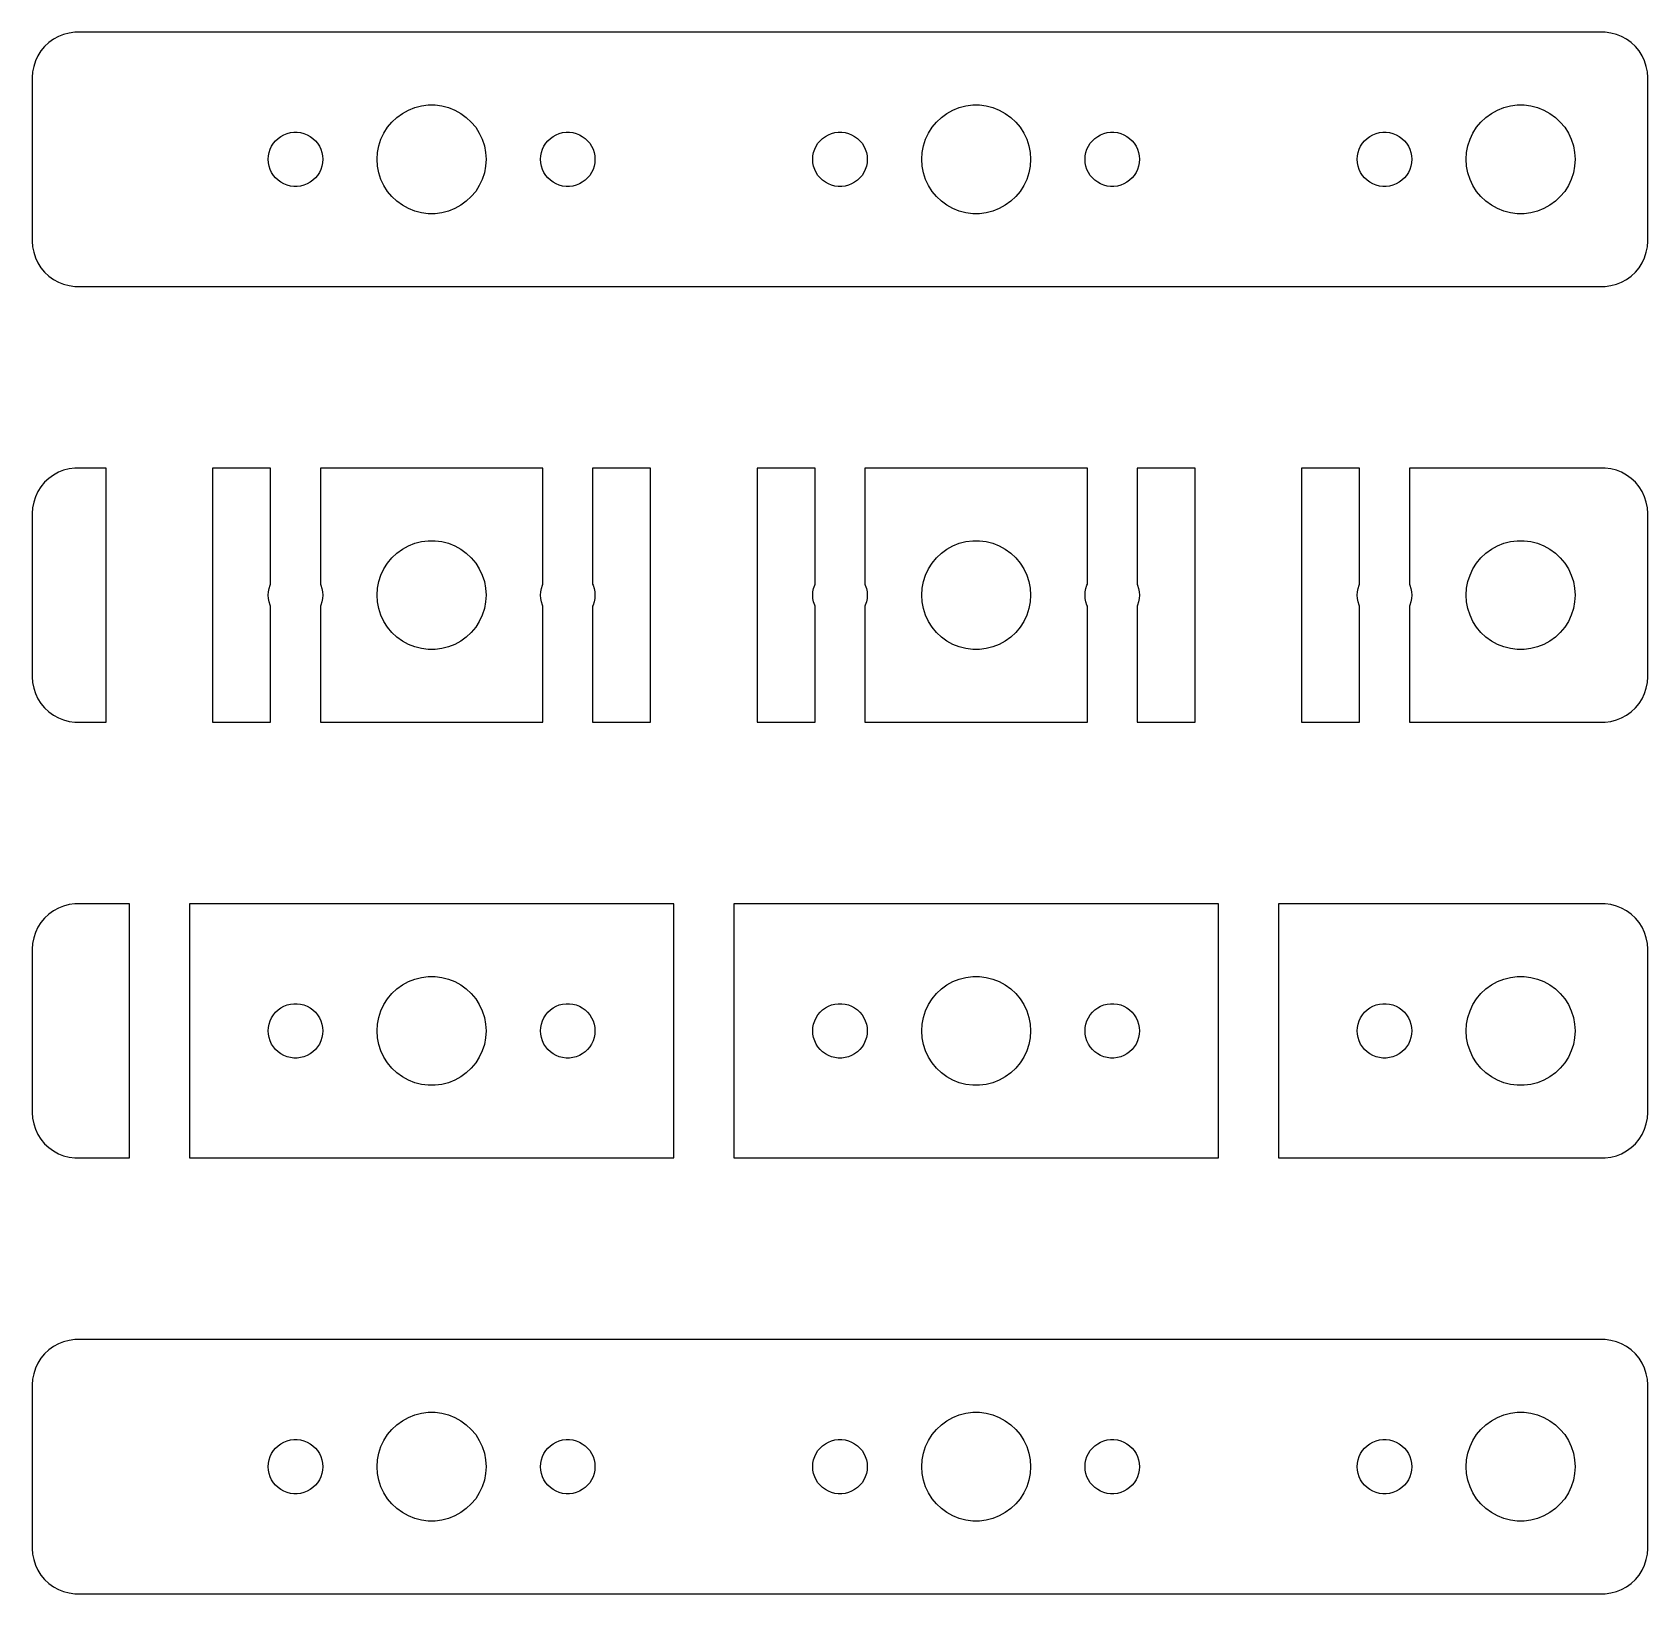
# Model space of a CAD drawing. Header units: metres. Extents: x -44.5 to 44.5, y -7 to 79.
import ezdxf

# ---------------------------------------------------------------- set-up
doc = ezdxf.new("R2010")
doc.units = ezdxf.units.M

msp = doc.modelspace()

# ---------------------------------------------------------------- linework, layer by layer
for p, q in [((-43.5936, 78.4263), (-43.8224, 78.2114)), ((-43.3396, 78.6108), (-43.5936, 78.4263)), ((-43.0644, 78.7621), (-43.3396, 78.6108)), ((-42.7725, 78.8776), (-43.0644, 78.7621)), ((-42.4684, 78.9557), (-42.7725, 78.8776)), ((-42.157, 78.9951), (-42.4684, 78.9557)), ((42.157, 78.9951), (-42.157, 78.9951)), ((42.4684, 78.9557), (42.157, 78.9951)), ((42.7725, 78.8776), (42.4684, 78.9557)), ((43.0644, 78.7621), (42.7725, 78.8776)), ((43.3396, 78.6108), (43.0644, 78.7621)), ((43.5936, 78.4263), (43.3396, 78.6108)), ((43.8224, 78.2114), (43.5936, 78.4263)), ((-44.1908, 77.7044), (-44.3244, 77.4203)), ((-44.0225, 77.9695), (-44.1908, 77.7044)), ((-43.8224, 78.2114), (-44.0225, 77.9695)), ((44.0225, 77.9695), (43.8224, 78.2114)), ((44.1908, 77.7044), (44.0225, 77.9695)), ((44.3244, 77.4203), (44.1908, 77.7044)), ((-44.4803, 76.8133), (-44.5, 76.5)), ((-44.4214, 77.1217), (-44.4803, 76.8133)), ((-44.3244, 77.4203), (-44.4214, 77.1217)), ((44.4214, 77.1217), (44.3244, 77.4203)), ((44.4803, 76.8133), (44.4214, 77.1217)), ((44.5, 76.5), (44.4803, 76.8133)), ((-44.5, 76.5), (-44.5, 67.5)), ((44.5, 67.5), (44.5, 76.5)), ((-23.7773, 74.7145), (-23.427, 74.8532)), ((-23.427, 74.8532), (-23.0621, 74.9469)), ((-23.0621, 74.9469), (-22.6884, 74.9941)), ((-22.6884, 74.9941), (-22.3116, 74.9941)), ((-22.3116, 74.9941), (-21.9379, 74.9469)), ((-21.9379, 74.9469), (-21.5729, 74.8532)), ((-21.5729, 74.8532), (-21.2227, 74.7145)), ((6.22266, 74.7145), (6.57294, 74.8532)), ((6.57294, 74.8532), (6.93785, 74.9469)), ((6.93785, 74.9469), (7.31161, 74.9941)), ((7.31161, 74.9941), (7.68837, 74.9941)), ((7.68837, 74.9941), (8.06213, 74.9469)), ((8.06213, 74.9469), (8.42705, 74.8532)), ((8.42705, 74.8532), (8.77733, 74.7145)), ((36.2227, 74.7145), (36.5729, 74.8532)), ((36.5729, 74.8532), (36.9379, 74.9469)), ((36.9379, 74.9469), (37.3116, 74.9941)), ((37.3116, 74.9941), (37.6884, 74.9941)), ((37.6884, 74.9941), (38.0621, 74.9469)), ((38.0621, 74.9469), (38.427, 74.8532)), ((38.427, 74.8532), (38.7773, 74.7145)), ((-24.927, 73.7634), (-24.6869, 74.0536)), ((-24.6869, 74.0536), (-24.4123, 74.3115)), ((-24.4123, 74.3115), (-24.1075, 74.533)), ((-24.1075, 74.533), (-23.7773, 74.7145)), ((-21.2227, 74.7145), (-20.8925, 74.533)), ((-20.8925, 74.533), (-20.5877, 74.3115)), ((-20.5877, 74.3115), (-20.3131, 74.0536)), ((-20.3131, 74.0536), (-20.0729, 73.7634)), ((5.07294, 73.7634), (5.31308, 74.0536)), ((5.31308, 74.0536), (5.58772, 74.3115)), ((5.58772, 74.3115), (5.89252, 74.533)), ((5.89252, 74.533), (6.22266, 74.7145)), ((8.77733, 74.7145), (9.10747, 74.533)), ((9.10747, 74.533), (9.41226, 74.3115)), ((9.41226, 74.3115), (9.6869, 74.0536)), ((9.6869, 74.0536), (9.92705, 73.7634)), ((35.0729, 73.7634), (35.3131, 74.0536)), ((35.3131, 74.0536), (35.5877, 74.3115)), ((35.5877, 74.3115), (35.8925, 74.533)), ((35.8925, 74.533), (36.2227, 74.7145)), ((38.7773, 74.7145), (39.1075, 74.533)), ((39.1075, 74.533), (39.4123, 74.3115)), ((39.4123, 74.3115), (39.6869, 74.0536)), ((39.6869, 74.0536), (39.927, 73.7634)), ((-31.2135, 72.8817), (-31.0934, 73.0268)), ((-31.0934, 73.0268), (-30.9561, 73.1558)), ((-30.9561, 73.1558), (-30.8037, 73.2665)), ((-30.8037, 73.2665), (-30.6387, 73.3572)), ((-30.6387, 73.3572), (-30.4635, 73.4266)), ((-30.4635, 73.4266), (-30.2811, 73.4734)), ((-30.2811, 73.4734), (-30.0942, 73.497)), ((-30.0942, 73.497), (-29.9058, 73.497)), ((-29.9058, 73.497), (-29.7189, 73.4734)), ((-29.7189, 73.4734), (-29.5365, 73.4266)), ((-29.5365, 73.4266), (-29.3613, 73.3572)), ((-29.3613, 73.3572), (-29.1963, 73.2665)), ((-29.1963, 73.2665), (-29.0439, 73.1558)), ((-29.0439, 73.1558), (-28.9065, 73.0268)), ((-28.9065, 73.0268), (-28.7865, 72.8817)), ((-25.4057, 72.7461), (-25.2893, 73.1044)), ((-25.2893, 73.1044), (-25.1289, 73.4453)), ((-25.1289, 73.4453), (-24.927, 73.7634)), ((-20.0729, 73.7634), (-19.8711, 73.4453)), ((-19.8711, 73.4453), (-19.7107, 73.1044)), ((-19.7107, 73.1044), (-19.5942, 72.7461)), ((-16.2135, 72.8817), (-16.0934, 73.0268)), ((-16.0934, 73.0268), (-15.9561, 73.1558)), ((-15.9561, 73.1558), (-15.8037, 73.2665)), ((-15.8037, 73.2665), (-15.6387, 73.3572)), ((-15.6387, 73.3572), (-15.4635, 73.4266)), ((-15.4635, 73.4266), (-15.2811, 73.4734)), ((-15.2811, 73.4734), (-15.0942, 73.497)), ((-15.0942, 73.497), (-14.9058, 73.497)), ((-14.9058, 73.497), (-14.7189, 73.4734)), ((-14.7189, 73.4734), (-14.5365, 73.4266)), ((-14.5365, 73.4266), (-14.3613, 73.3572)), ((-14.3613, 73.3572), (-14.1963, 73.2665)), ((-14.1963, 73.2665), (-14.0439, 73.1558)), ((-14.0439, 73.1558), (-13.9065, 73.0268)), ((-13.9065, 73.0268), (-13.7865, 72.8817)), ((-1.21352, 72.8817), (-1.09344, 73.0268)), ((-1.09344, 73.0268), (-0.956131, 73.1558)), ((-0.956131, 73.1558), (-0.803726, 73.2665)), ((-0.803726, 73.2665), (-0.638657, 73.3572)), ((-0.638657, 73.3572), (-0.463516, 73.4266)), ((-0.463516, 73.4266), (-0.281067, 73.4734)), ((-0.281067, 73.4734), (-0.094177, 73.497)), ((-0.094177, 73.497), (0.094177, 73.497)), ((0.094177, 73.497), (0.281067, 73.4734)), ((0.281067, 73.4734), (0.463516, 73.4266)), ((0.463516, 73.4266), (0.638657, 73.3572)), ((0.638657, 73.3572), (0.803726, 73.2665)), ((0.803726, 73.2665), (0.956131, 73.1558)), ((0.956131, 73.1558), (1.09344, 73.0268)), ((1.09344, 73.0268), (1.21352, 72.8817)), ((4.59424, 72.7461), (4.71066, 73.1044)), ((4.71066, 73.1044), (4.87108, 73.4453)), ((4.87108, 73.4453), (5.07294, 73.7634)), ((9.92705, 73.7634), (10.1289, 73.4453)), ((10.1289, 73.4453), (10.2893, 73.1044)), ((10.2893, 73.1044), (10.4057, 72.7461)), ((13.7865, 72.8817), (13.9065, 73.0268)), ((13.9065, 73.0268), (14.0439, 73.1558)), ((14.0439, 73.1558), (14.1963, 73.2665)), ((14.1963, 73.2665), (14.3613, 73.3572)), ((14.3613, 73.3572), (14.5365, 73.4266)), ((14.5365, 73.4266), (14.7189, 73.4734)), ((14.7189, 73.4734), (14.9058, 73.497)), ((14.9058, 73.497), (15.0942, 73.497)), ((15.0942, 73.497), (15.2811, 73.4734)), ((15.2811, 73.4734), (15.4635, 73.4266)), ((15.4635, 73.4266), (15.6387, 73.3572)), ((15.6387, 73.3572), (15.8037, 73.2665)), ((15.8037, 73.2665), (15.9561, 73.1558)), ((15.9561, 73.1558), (16.0934, 73.0268)), ((16.0934, 73.0268), (16.2135, 72.8817)), ((28.7865, 72.8817), (28.9065, 73.0268)), ((28.9065, 73.0268), (29.0439, 73.1558)), ((29.0439, 73.1558), (29.1963, 73.2665)), ((29.1963, 73.2665), (29.3613, 73.3572)), ((29.3613, 73.3572), (29.5365, 73.4266)), ((29.5365, 73.4266), (29.7189, 73.4734)), ((29.7189, 73.4734), (29.9058, 73.497)), ((29.9058, 73.497), (30.0942, 73.497)), ((30.0942, 73.497), (30.2811, 73.4734)), ((30.2811, 73.4734), (30.4635, 73.4266)), ((30.4635, 73.4266), (30.6387, 73.3572)), ((30.6387, 73.3572), (30.8037, 73.2665)), ((30.8037, 73.2665), (30.9561, 73.1558)), ((30.9561, 73.1558), (31.0934, 73.0268)), ((31.0934, 73.0268), (31.2135, 72.8817)), ((34.5942, 72.7461), (34.7107, 73.1044)), ((34.7107, 73.1044), (34.8711, 73.4453)), ((34.8711, 73.4453), (35.0729, 73.7634)), ((39.927, 73.7634), (40.1289, 73.4453)), ((40.1289, 73.4453), (40.2893, 73.1044)), ((40.2893, 73.1044), (40.4057, 72.7461)), ((-31.5, 72), (-31.4882, 72.188)), ((-31.4882, 72.188), (-31.4529, 72.373)), ((-31.4529, 72.373), (-31.3947, 72.5522)), ((-31.3947, 72.5522), (-31.3145, 72.7226)), ((-31.3145, 72.7226), (-31.2135, 72.8817)), ((-28.7865, 72.8817), (-28.6855, 72.7226)), ((-28.6855, 72.7226), (-28.6053, 72.5522)), ((-28.6053, 72.5522), (-28.5471, 72.373)), ((-28.5471, 72.373), (-28.5118, 72.188)), ((-28.5118, 72.188), (-28.5, 72)), ((-25.5, 72), (-25.4763, 72.376)), ((-25.4763, 72.376), (-25.4057, 72.7461)), ((-19.5942, 72.7461), (-19.5237, 72.376)), ((-19.5237, 72.376), (-19.5, 72)), ((-16.5, 72), (-16.4882, 72.188)), ((-16.4882, 72.188), (-16.4529, 72.373)), ((-16.4529, 72.373), (-16.3947, 72.5522)), ((-16.3947, 72.5522), (-16.3145, 72.7226)), ((-16.3145, 72.7226), (-16.2135, 72.8817)), ((-13.7865, 72.8817), (-13.6855, 72.7226)), ((-13.6855, 72.7226), (-13.6053, 72.5522)), ((-13.6053, 72.5522), (-13.5471, 72.373)), ((-13.5471, 72.373), (-13.5118, 72.188)), ((-13.5118, 72.188), (-13.5, 72)), ((-1.5, 72), (-1.48816, 72.188)), ((-1.48816, 72.188), (-1.45287, 72.373)), ((-1.45287, 72.373), (-1.39465, 72.5522)), ((-1.39465, 72.5522), (-1.31445, 72.7226)), ((-1.31445, 72.7226), (-1.21352, 72.8817)), ((1.21352, 72.8817), (1.31445, 72.7226)), ((1.31445, 72.7226), (1.39465, 72.5522)), ((1.39465, 72.5522), (1.45287, 72.373)), ((1.45287, 72.373), (1.48816, 72.188)), ((1.48816, 72.188), (1.5, 72)), ((4.5, 72), (4.52365, 72.376)), ((4.52365, 72.376), (4.59424, 72.7461)), ((10.4057, 72.7461), (10.4763, 72.376)), ((10.4763, 72.376), (10.5, 72)), ((13.5, 72), (13.5118, 72.188)), ((13.5118, 72.188), (13.5471, 72.373)), ((13.5471, 72.373), (13.6053, 72.5522)), ((13.6053, 72.5522), (13.6855, 72.7226)), ((13.6855, 72.7226), (13.7865, 72.8817)), ((16.2135, 72.8817), (16.3145, 72.7226)), ((16.3145, 72.7226), (16.3947, 72.5522)), ((16.3947, 72.5522), (16.4529, 72.373)), ((16.4529, 72.373), (16.4882, 72.188)), ((16.4882, 72.188), (16.5, 72)), ((28.5, 72), (28.5118, 72.188)), ((28.5118, 72.188), (28.5471, 72.373)), ((28.5471, 72.373), (28.6053, 72.5522)), ((28.6053, 72.5522), (28.6855, 72.7226)), ((28.6855, 72.7226), (28.7865, 72.8817)), ((31.2135, 72.8817), (31.3145, 72.7226)), ((31.3145, 72.7226), (31.3947, 72.5522)), ((31.3947, 72.5522), (31.4529, 72.373)), ((31.4529, 72.373), (31.4882, 72.188)), ((31.4882, 72.188), (31.5, 72)), ((34.5, 72), (34.5237, 72.376)), ((34.5237, 72.376), (34.5942, 72.7461)), ((40.4057, 72.7461), (40.4763, 72.376)), ((40.4763, 72.376), (40.5, 72)), ((-31.4882, 71.812), (-31.5, 72)), ((-31.4529, 71.627), (-31.4882, 71.812)), ((-31.3947, 71.4478), (-31.4529, 71.627)), ((-31.3145, 71.2774), (-31.3947, 71.4478)), ((-31.2135, 71.1183), (-31.3145, 71.2774)), ((-28.6855, 71.2774), (-28.7865, 71.1183)), ((-28.6053, 71.4478), (-28.6855, 71.2774)), ((-28.5471, 71.627), (-28.6053, 71.4478)), ((-28.5118, 71.812), (-28.5471, 71.627)), ((-28.5, 72), (-28.5118, 71.812)), ((-25.4763, 71.624), (-25.5, 72)), ((-25.4057, 71.2539), (-25.4763, 71.624)), ((-25.2893, 70.8956), (-25.4057, 71.2539)), ((-19.5942, 71.2539), (-19.7107, 70.8956)), ((-19.5237, 71.624), (-19.5942, 71.2539)), ((-19.5, 72), (-19.5237, 71.624)), ((-16.4882, 71.812), (-16.5, 72)), ((-16.4529, 71.627), (-16.4882, 71.812)), ((-16.3947, 71.4478), (-16.4529, 71.627)), ((-16.3145, 71.2774), (-16.3947, 71.4478)), ((-16.2135, 71.1183), (-16.3145, 71.2774)), ((-13.6855, 71.2774), (-13.7865, 71.1183)), ((-13.6053, 71.4478), (-13.6855, 71.2774)), ((-13.5471, 71.627), (-13.6053, 71.4478)), ((-13.5118, 71.812), (-13.5471, 71.627)), ((-13.5, 72), (-13.5118, 71.812)), ((-1.48816, 71.812), (-1.5, 72)), ((-1.45287, 71.627), (-1.48816, 71.812)), ((-1.39465, 71.4478), (-1.45287, 71.627)), ((-1.31445, 71.2774), (-1.39465, 71.4478)), ((-1.21352, 71.1183), (-1.31445, 71.2774)), ((1.31445, 71.2774), (1.21352, 71.1183)), ((1.39465, 71.4478), (1.31445, 71.2774)), ((1.45287, 71.627), (1.39465, 71.4478)), ((1.48816, 71.812), (1.45287, 71.627)), ((1.5, 72), (1.48816, 71.812)), ((4.52365, 71.624), (4.5, 72)), ((4.59424, 71.2539), (4.52365, 71.624)), ((4.71066, 70.8956), (4.59424, 71.2539)), ((10.4057, 71.2539), (10.2893, 70.8956)), ((10.4763, 71.624), (10.4057, 71.2539)), ((10.5, 72), (10.4763, 71.624)), ((13.5118, 71.812), (13.5, 72)), ((13.5471, 71.627), (13.5118, 71.812)), ((13.6053, 71.4478), (13.5471, 71.627)), ((13.6855, 71.2774), (13.6053, 71.4478)), ((13.7865, 71.1183), (13.6855, 71.2774)), ((16.3145, 71.2774), (16.2135, 71.1183)), ((16.3947, 71.4478), (16.3145, 71.2774)), ((16.4529, 71.627), (16.3947, 71.4478)), ((16.4882, 71.812), (16.4529, 71.627)), ((16.5, 72), (16.4882, 71.812)), ((28.5118, 71.812), (28.5, 72)), ((28.5471, 71.627), (28.5118, 71.812)), ((28.6053, 71.4478), (28.5471, 71.627)), ((28.6855, 71.2774), (28.6053, 71.4478)), ((28.7865, 71.1183), (28.6855, 71.2774)), ((31.3145, 71.2774), (31.2135, 71.1183)), ((31.3947, 71.4478), (31.3145, 71.2774)), ((31.4529, 71.627), (31.3947, 71.4478)), ((31.4882, 71.812), (31.4529, 71.627)), ((31.5, 72), (31.4882, 71.812)), ((34.5237, 71.624), (34.5, 72)), ((34.5942, 71.2539), (34.5237, 71.624)), ((34.7107, 70.8956), (34.5942, 71.2539)), ((40.4057, 71.2539), (40.2893, 70.8956)), ((40.4763, 71.624), (40.4057, 71.2539)), ((40.5, 72), (40.4763, 71.624)), ((-31.0934, 70.9732), (-31.2135, 71.1183)), ((-30.9561, 70.8442), (-31.0934, 70.9732)), ((-30.8037, 70.7335), (-30.9561, 70.8442)), ((-30.6387, 70.6428), (-30.8037, 70.7335)), ((-30.4635, 70.5734), (-30.6387, 70.6428)), ((-30.2811, 70.5266), (-30.4635, 70.5734)), ((-30.0942, 70.503), (-30.2811, 70.5266)), ((-29.9058, 70.503), (-30.0942, 70.503)), ((-29.7189, 70.5266), (-29.9058, 70.503)), ((-29.5365, 70.5734), (-29.7189, 70.5266)), ((-29.3613, 70.6428), (-29.5365, 70.5734)), ((-29.1963, 70.7335), (-29.3613, 70.6428)), ((-29.0439, 70.8442), (-29.1963, 70.7335)), ((-28.9065, 70.9732), (-29.0439, 70.8442)), ((-28.7865, 71.1183), (-28.9065, 70.9732)), ((-25.1289, 70.5547), (-25.2893, 70.8956)), ((-24.927, 70.2366), (-25.1289, 70.5547)), ((-19.8711, 70.5547), (-20.0729, 70.2366)), ((-19.7107, 70.8956), (-19.8711, 70.5547)), ((-16.0934, 70.9732), (-16.2135, 71.1183)), ((-15.9561, 70.8442), (-16.0934, 70.9732)), ((-15.8037, 70.7335), (-15.9561, 70.8442)), ((-15.6387, 70.6428), (-15.8037, 70.7335)), ((-15.4635, 70.5734), (-15.6387, 70.6428)), ((-15.2811, 70.5266), (-15.4635, 70.5734)), ((-15.0942, 70.503), (-15.2811, 70.5266)), ((-14.9058, 70.503), (-15.0942, 70.503)), ((-14.7189, 70.5266), (-14.9058, 70.503)), ((-14.5365, 70.5734), (-14.7189, 70.5266)), ((-14.3613, 70.6428), (-14.5365, 70.5734)), ((-14.1963, 70.7335), (-14.3613, 70.6428)), ((-14.0439, 70.8442), (-14.1963, 70.7335)), ((-13.9065, 70.9732), (-14.0439, 70.8442)), ((-13.7865, 71.1183), (-13.9065, 70.9732)), ((-1.09344, 70.9732), (-1.21352, 71.1183)), ((-0.956131, 70.8442), (-1.09344, 70.9732)), ((-0.803726, 70.7335), (-0.956131, 70.8442)), ((-0.638657, 70.6428), (-0.803726, 70.7335)), ((-0.463516, 70.5734), (-0.638657, 70.6428)), ((-0.281067, 70.5266), (-0.463516, 70.5734)), ((-0.094177, 70.503), (-0.281067, 70.5266)), ((0.094177, 70.503), (-0.094177, 70.503)), ((0.281067, 70.5266), (0.094177, 70.503)), ((0.463516, 70.5734), (0.281067, 70.5266)), ((0.638657, 70.6428), (0.463516, 70.5734)), ((0.803726, 70.7335), (0.638657, 70.6428)), ((0.956131, 70.8442), (0.803726, 70.7335)), ((1.09344, 70.9732), (0.956131, 70.8442)), ((1.21352, 71.1183), (1.09344, 70.9732)), ((4.87108, 70.5547), (4.71066, 70.8956)), ((5.07294, 70.2366), (4.87108, 70.5547)), ((10.1289, 70.5547), (9.92705, 70.2366)), ((10.2893, 70.8956), (10.1289, 70.5547)), ((13.9065, 70.9732), (13.7865, 71.1183)), ((14.0439, 70.8442), (13.9065, 70.9732)), ((14.1963, 70.7335), (14.0439, 70.8442)), ((14.3613, 70.6428), (14.1963, 70.7335)), ((14.5365, 70.5734), (14.3613, 70.6428)), ((14.7189, 70.5266), (14.5365, 70.5734)), ((14.9058, 70.503), (14.7189, 70.5266)), ((15.0942, 70.503), (14.9058, 70.503)), ((15.2811, 70.5266), (15.0942, 70.503)), ((15.4635, 70.5734), (15.2811, 70.5266)), ((15.6387, 70.6428), (15.4635, 70.5734)), ((15.8037, 70.7335), (15.6387, 70.6428)), ((15.9561, 70.8442), (15.8037, 70.7335)), ((16.0934, 70.9732), (15.9561, 70.8442)), ((16.2135, 71.1183), (16.0934, 70.9732)), ((28.9065, 70.9732), (28.7865, 71.1183)), ((29.0439, 70.8442), (28.9065, 70.9732)), ((29.1963, 70.7335), (29.0439, 70.8442)), ((29.3613, 70.6428), (29.1963, 70.7335)), ((29.5365, 70.5734), (29.3613, 70.6428)), ((29.7189, 70.5266), (29.5365, 70.5734)), ((29.9058, 70.503), (29.7189, 70.5266)), ((30.0942, 70.503), (29.9058, 70.503)), ((30.2811, 70.5266), (30.0942, 70.503)), ((30.4635, 70.5734), (30.2811, 70.5266)), ((30.6387, 70.6428), (30.4635, 70.5734)), ((30.8037, 70.7335), (30.6387, 70.6428)), ((30.9561, 70.8442), (30.8037, 70.7335)), ((31.0934, 70.9732), (30.9561, 70.8442)), ((31.2135, 71.1183), (31.0934, 70.9732)), ((34.8711, 70.5547), (34.7107, 70.8956)), ((35.0729, 70.2366), (34.8711, 70.5547)), ((40.1289, 70.5547), (39.927, 70.2366)), ((40.2893, 70.8956), (40.1289, 70.5547)), ((-24.6869, 69.9464), (-24.927, 70.2366)), ((-24.4123, 69.6885), (-24.6869, 69.9464)), ((-24.1075, 69.467), (-24.4123, 69.6885)), ((-23.7773, 69.2855), (-24.1075, 69.467)), ((-20.8925, 69.467), (-21.2227, 69.2855)), ((-20.5877, 69.6885), (-20.8925, 69.467)), ((-20.3131, 69.9464), (-20.5877, 69.6885)), ((-20.0729, 70.2366), (-20.3131, 69.9464)), ((5.31308, 69.9464), (5.07294, 70.2366)), ((5.58772, 69.6885), (5.31308, 69.9464)), ((5.89252, 69.467), (5.58772, 69.6885)), ((6.22266, 69.2855), (5.89252, 69.467)), ((9.10747, 69.467), (8.77733, 69.2855)), ((9.41226, 69.6885), (9.10747, 69.467)), ((9.6869, 69.9464), (9.41226, 69.6885)), ((9.92705, 70.2366), (9.6869, 69.9464)), ((35.3131, 69.9464), (35.0729, 70.2366)), ((35.5877, 69.6885), (35.3131, 69.9464)), ((35.8925, 69.467), (35.5877, 69.6885)), ((36.2227, 69.2855), (35.8925, 69.467)), ((39.1075, 69.467), (38.7773, 69.2855)), ((39.4123, 69.6885), (39.1075, 69.467)), ((39.6869, 69.9464), (39.4123, 69.6885)), ((39.927, 70.2366), (39.6869, 69.9464)), ((-23.427, 69.1468), (-23.7773, 69.2855)), ((-23.0621, 69.0531), (-23.427, 69.1468)), ((-22.6884, 69.0059), (-23.0621, 69.0531)), ((-22.3116, 69.0059), (-22.6884, 69.0059)), ((-21.9379, 69.0531), (-22.3116, 69.0059)), ((-21.5729, 69.1468), (-21.9379, 69.0531)), ((-21.2227, 69.2855), (-21.5729, 69.1468)), ((6.57294, 69.1468), (6.22266, 69.2855)), ((6.93785, 69.0531), (6.57294, 69.1468)), ((7.31161, 69.0059), (6.93785, 69.0531)), ((7.68837, 69.0059), (7.31161, 69.0059)), ((8.06213, 69.0531), (7.68837, 69.0059)), ((8.42705, 69.1468), (8.06213, 69.0531)), ((8.77733, 69.2855), (8.42705, 69.1468)), ((36.5729, 69.1468), (36.2227, 69.2855)), ((36.9379, 69.0531), (36.5729, 69.1468)), ((37.3116, 69.0059), (36.9379, 69.0531)), ((37.6884, 69.0059), (37.3116, 69.0059)), ((38.0621, 69.0531), (37.6884, 69.0059)), ((38.427, 69.1468), (38.0621, 69.0531)), ((38.7773, 69.2855), (38.427, 69.1468)), ((-44.5, 67.5), (-44.4803, 67.1867)), ((-44.4803, 67.1867), (-44.4214, 66.8783)), ((-44.4214, 66.8783), (-44.3244, 66.5797)), ((44.3244, 66.5797), (44.4214, 66.8783)), ((44.4214, 66.8783), (44.4803, 67.1867)), ((44.4803, 67.1867), (44.5, 67.5)), ((-44.3244, 66.5797), (-44.1908, 66.2956)), ((-44.1908, 66.2956), (-44.0225, 66.0305)), ((-44.0225, 66.0305), (-43.8224, 65.7886)), ((43.8224, 65.7886), (44.0225, 66.0305)), ((44.0225, 66.0305), (44.1908, 66.2956)), ((44.1908, 66.2956), (44.3244, 66.5797)), ((-43.8224, 65.7886), (-43.5936, 65.5737)), ((-43.5936, 65.5737), (-43.3396, 65.3892)), ((-43.3396, 65.3892), (-43.0644, 65.2379)), ((-43.0644, 65.2379), (-42.7725, 65.1224)), ((-42.7725, 65.1224), (-42.4684, 65.0443)), ((-42.4684, 65.0443), (-42.157, 65.0049)), ((-42.157, 65.0049), (42.157, 65.0049)), ((42.157, 65.0049), (42.4684, 65.0443)), ((42.4684, 65.0443), (42.7725, 65.1224)), ((42.7725, 65.1224), (43.0644, 65.2379)), ((43.0644, 65.2379), (43.3396, 65.3892)), ((43.3396, 65.3892), (43.5936, 65.5737)), ((43.5936, 65.5737), (43.8224, 65.7886)), ((-43.5936, 54.4263), (-43.8224, 54.2114)), ((-43.3396, 54.6108), (-43.5936, 54.4263)), ((-43.0644, 54.7621), (-43.3396, 54.6108)), ((-42.7725, 54.8776), (-43.0644, 54.7621)), ((-42.4684, 54.9557), (-42.7725, 54.8776)), ((-42.157, 54.9951), (-42.4684, 54.9557)), ((-40.4336, 54.9951), (-42.157, 54.9951)), ((-40.4336, 41.0049), (-40.4336, 54.9951)), ((-31.3722, 54.9951), (-34.5664, 54.9951)), ((-34.5664, 54.9951), (-34.5664, 41.0049)), ((-31.3722, 48.6), (-31.3722, 54.9951)), ((-16.3722, 54.9951), (-28.6278, 54.9951)), ((-28.6278, 54.9951), (-28.6278, 48.6)), ((-16.3722, 48.6), (-16.3722, 54.9951)), ((-10.4336, 54.9951), (-13.6278, 54.9951)), ((-13.6278, 54.9951), (-13.6278, 48.6)), ((-10.4336, 41.0049), (-10.4336, 54.9951)), ((-1.37216, 54.9951), (-4.56638, 54.9951)), ((-4.56638, 54.9951), (-4.56638, 41.0049)), ((-1.37216, 48.6), (-1.37216, 54.9951)), ((13.6278, 54.9951), (1.37216, 54.9951)), ((1.37216, 54.9951), (1.37216, 48.6)), ((13.6278, 48.6), (13.6278, 54.9951)), ((19.5664, 54.9951), (16.3722, 54.9951)), ((16.3722, 54.9951), (16.3722, 48.6)), ((19.5664, 41.0049), (19.5664, 54.9951)), ((28.6278, 54.9951), (25.4336, 54.9951)), ((25.4336, 54.9951), (25.4336, 41.0049)), ((28.6278, 48.6), (28.6278, 54.9951)), ((42.157, 54.9951), (31.3722, 54.9951)), ((31.3722, 54.9951), (31.3722, 48.6)), ((42.4684, 54.9557), (42.157, 54.9951)), ((42.7725, 54.8776), (42.4684, 54.9557)), ((43.0644, 54.7621), (42.7725, 54.8776)), ((43.3396, 54.6108), (43.0644, 54.7621)), ((43.5936, 54.4263), (43.3396, 54.6108)), ((43.8224, 54.2114), (43.5936, 54.4263)), ((-44.3244, 53.4203), (-44.4214, 53.1217)), ((-44.1908, 53.7044), (-44.3244, 53.4203)), ((-44.0225, 53.9695), (-44.1908, 53.7044)), ((-43.8224, 54.2114), (-44.0225, 53.9695)), ((44.0225, 53.9695), (43.8224, 54.2114)), ((44.1908, 53.7044), (44.0225, 53.9695)), ((44.3244, 53.4203), (44.1908, 53.7044)), ((44.4214, 53.1217), (44.3244, 53.4203)), ((-44.4803, 52.8133), (-44.5, 52.5)), ((-44.4214, 53.1217), (-44.4803, 52.8133)), ((44.4803, 52.8133), (44.4214, 53.1217)), ((44.5, 52.5), (44.4803, 52.8133)), ((-44.5, 52.5), (-44.5, 43.5)), ((44.5, 43.5), (44.5, 52.5)), ((-23.7773, 50.7145), (-23.427, 50.8532)), ((-23.427, 50.8532), (-23.0621, 50.9469)), ((-23.0621, 50.9469), (-22.6884, 50.9941)), ((-22.6884, 50.9941), (-22.3116, 50.9941)), ((-22.3116, 50.9941), (-21.9379, 50.9469)), ((-21.9379, 50.9469), (-21.5729, 50.8532)), ((-21.5729, 50.8532), (-21.2227, 50.7145)), ((6.22266, 50.7145), (6.57294, 50.8532)), ((6.57294, 50.8532), (6.93785, 50.9469)), ((6.93785, 50.9469), (7.31161, 50.9941)), ((7.31161, 50.9941), (7.68837, 50.9941)), ((7.68837, 50.9941), (8.06213, 50.9469)), ((8.06213, 50.9469), (8.42705, 50.8532)), ((8.42705, 50.8532), (8.77733, 50.7145)), ((36.2227, 50.7145), (36.5729, 50.8532)), ((36.5729, 50.8532), (36.9379, 50.9469)), ((36.9379, 50.9469), (37.3116, 50.9941)), ((37.3116, 50.9941), (37.6884, 50.9941)), ((37.6884, 50.9941), (38.0621, 50.9469)), ((38.0621, 50.9469), (38.427, 50.8532)), ((38.427, 50.8532), (38.7773, 50.7145)), ((-24.927, 49.7634), (-24.6869, 50.0536)), ((-24.6869, 50.0536), (-24.4123, 50.3115)), ((-24.4123, 50.3115), (-24.1075, 50.533)), ((-24.1075, 50.533), (-23.7773, 50.7145)), ((-21.2227, 50.7145), (-20.8925, 50.533)), ((-20.8925, 50.533), (-20.5877, 50.3115)), ((-20.5877, 50.3115), (-20.3131, 50.0536)), ((-20.3131, 50.0536), (-20.0729, 49.7634)), ((5.07294, 49.7634), (5.31308, 50.0536)), ((5.31308, 50.0536), (5.58772, 50.3115)), ((5.58772, 50.3115), (5.89252, 50.533)), ((5.89252, 50.533), (6.22266, 50.7145)), ((8.77733, 50.7145), (9.10747, 50.533)), ((9.10747, 50.533), (9.41226, 50.3115)), ((9.41226, 50.3115), (9.6869, 50.0536)), ((9.6869, 50.0536), (9.92705, 49.7634)), ((35.0729, 49.7634), (35.3131, 50.0536)), ((35.3131, 50.0536), (35.5877, 50.3115)), ((35.5877, 50.3115), (35.8925, 50.533)), ((35.8925, 50.533), (36.2227, 50.7145)), ((38.7773, 50.7145), (39.1075, 50.533)), ((39.1075, 50.533), (39.4123, 50.3115)), ((39.4123, 50.3115), (39.6869, 50.0536)), ((39.6869, 50.0536), (39.927, 49.7634)), ((-25.4057, 48.7461), (-25.2893, 49.1044)), ((-25.2893, 49.1044), (-25.1289, 49.4453)), ((-25.1289, 49.4453), (-24.927, 49.7634)), ((-20.0729, 49.7634), (-19.8711, 49.4453)), ((-19.8711, 49.4453), (-19.7107, 49.1044)), ((-19.7107, 49.1044), (-19.5942, 48.7461)), ((4.59424, 48.7461), (4.71066, 49.1044)), ((4.71066, 49.1044), (4.87108, 49.4453)), ((4.87108, 49.4453), (5.07294, 49.7634)), ((9.92705, 49.7634), (10.1289, 49.4453)), ((10.1289, 49.4453), (10.2893, 49.1044)), ((10.2893, 49.1044), (10.4057, 48.7461)), ((34.5942, 48.7461), (34.7107, 49.1044)), ((34.7107, 49.1044), (34.8711, 49.4453)), ((34.8711, 49.4453), (35.0729, 49.7634)), ((39.927, 49.7634), (40.1289, 49.4453)), ((40.1289, 49.4453), (40.2893, 49.1044)), ((40.2893, 49.1044), (40.4057, 48.7461)), ((-31.5, 48), (-31.4882, 48.188)), ((-31.4882, 48.188), (-31.4529, 48.373)), ((-31.4529, 48.373), (-31.3947, 48.5522)), ((-31.3947, 48.5522), (-31.3722, 48.6)), ((-28.6278, 48.6), (-28.6053, 48.5522)), ((-28.6053, 48.5522), (-28.5471, 48.373)), ((-28.5471, 48.373), (-28.5118, 48.188)), ((-28.5118, 48.188), (-28.5, 48)), ((-25.5, 48), (-25.4763, 48.376)), ((-25.4763, 48.376), (-25.4057, 48.7461)), ((-19.5942, 48.7461), (-19.5237, 48.376)), ((-19.5237, 48.376), (-19.5, 48)), ((-16.5, 48), (-16.4882, 48.188)), ((-16.4882, 48.188), (-16.4529, 48.373)), ((-16.4529, 48.373), (-16.3947, 48.5522)), ((-16.3947, 48.5522), (-16.3722, 48.6)), ((-13.6278, 48.6), (-13.6053, 48.5522)), ((-13.6053, 48.5522), (-13.5471, 48.373)), ((-13.5471, 48.373), (-13.5118, 48.188)), ((-13.5118, 48.188), (-13.5, 48)), ((-1.5, 48), (-1.48816, 48.188)), ((-1.48816, 48.188), (-1.45287, 48.373)), ((-1.45287, 48.373), (-1.39465, 48.5522)), ((-1.39465, 48.5522), (-1.37216, 48.6)), ((1.37216, 48.6), (1.39465, 48.5522)), ((1.39465, 48.5522), (1.45287, 48.373)), ((1.45287, 48.373), (1.48816, 48.188)), ((1.48816, 48.188), (1.5, 48)), ((4.5, 48), (4.52365, 48.376)), ((4.52365, 48.376), (4.59424, 48.7461)), ((10.4057, 48.7461), (10.4763, 48.376)), ((10.4763, 48.376), (10.5, 48)), ((13.5, 48), (13.5118, 48.188)), ((13.5118, 48.188), (13.5471, 48.373)), ((13.5471, 48.373), (13.6053, 48.5522)), ((13.6053, 48.5522), (13.6278, 48.6)), ((16.3722, 48.6), (16.3947, 48.5522)), ((16.3947, 48.5522), (16.4529, 48.373)), ((16.4529, 48.373), (16.4882, 48.188)), ((16.4882, 48.188), (16.5, 48)), ((28.5, 48), (28.5118, 48.188)), ((28.5118, 48.188), (28.5471, 48.373)), ((28.5471, 48.373), (28.6053, 48.5522)), ((28.6053, 48.5522), (28.6278, 48.6)), ((31.3722, 48.6), (31.3947, 48.5522)), ((31.3947, 48.5522), (31.4529, 48.373)), ((31.4529, 48.373), (31.4882, 48.188)), ((31.4882, 48.188), (31.5, 48)), ((34.5, 48), (34.5237, 48.376)), ((34.5237, 48.376), (34.5942, 48.7461)), ((40.4057, 48.7461), (40.4763, 48.376)), ((40.4763, 48.376), (40.5, 48)), ((-31.4882, 47.812), (-31.5, 48)), ((-31.4529, 47.627), (-31.4882, 47.812)), ((-31.3947, 47.4478), (-31.4529, 47.627)), ((-31.3722, 47.4), (-31.3947, 47.4478)), ((-31.3722, 41.0049), (-31.3722, 47.4)), ((-28.6053, 47.4478), (-28.6278, 47.4)), ((-28.6278, 47.4), (-28.6278, 41.0049)), ((-28.5471, 47.627), (-28.6053, 47.4478)), ((-28.5118, 47.812), (-28.5471, 47.627)), ((-28.5, 48), (-28.5118, 47.812)), ((-25.4763, 47.624), (-25.5, 48)), ((-25.4057, 47.2539), (-25.4763, 47.624)), ((-25.2893, 46.8956), (-25.4057, 47.2539)), ((-19.5942, 47.2539), (-19.7107, 46.8956)), ((-19.5237, 47.624), (-19.5942, 47.2539)), ((-19.5, 48), (-19.5237, 47.624)), ((-16.4882, 47.812), (-16.5, 48)), ((-16.4529, 47.627), (-16.4882, 47.812)), ((-16.3947, 47.4478), (-16.4529, 47.627)), ((-16.3722, 47.4), (-16.3947, 47.4478)), ((-16.3722, 41.0049), (-16.3722, 47.4)), ((-13.6053, 47.4478), (-13.6278, 47.4)), ((-13.6278, 47.4), (-13.6278, 41.0049)), ((-13.5471, 47.627), (-13.6053, 47.4478)), ((-13.5118, 47.812), (-13.5471, 47.627)), ((-13.5, 48), (-13.5118, 47.812)), ((-1.48816, 47.812), (-1.5, 48)), ((-1.45287, 47.627), (-1.48816, 47.812)), ((-1.39465, 47.4478), (-1.45287, 47.627)), ((-1.37216, 47.4), (-1.39465, 47.4478)), ((-1.37216, 41.0049), (-1.37216, 47.4)), ((1.39465, 47.4478), (1.37216, 47.4)), ((1.37216, 47.4), (1.37216, 41.0049)), ((1.45287, 47.627), (1.39465, 47.4478)), ((1.48816, 47.812), (1.45287, 47.627)), ((1.5, 48), (1.48816, 47.812)), ((4.52365, 47.624), (4.5, 48)), ((4.59424, 47.2539), (4.52365, 47.624)), ((4.71066, 46.8956), (4.59424, 47.2539)), ((10.4057, 47.2539), (10.2893, 46.8956)), ((10.4763, 47.624), (10.4057, 47.2539)), ((10.5, 48), (10.4763, 47.624)), ((13.5118, 47.812), (13.5, 48)), ((13.5471, 47.627), (13.5118, 47.812)), ((13.6053, 47.4478), (13.5471, 47.627)), ((13.6278, 47.4), (13.6053, 47.4478)), ((13.6278, 41.0049), (13.6278, 47.4)), ((16.3947, 47.4478), (16.3722, 47.4)), ((16.3722, 47.4), (16.3722, 41.0049)), ((16.4529, 47.627), (16.3947, 47.4478)), ((16.4882, 47.812), (16.4529, 47.627)), ((16.5, 48), (16.4882, 47.812)), ((28.5118, 47.812), (28.5, 48)), ((28.5471, 47.627), (28.5118, 47.812)), ((28.6053, 47.4478), (28.5471, 47.627)), ((28.6278, 47.4), (28.6053, 47.4478)), ((28.6278, 41.0049), (28.6278, 47.4)), ((31.3947, 47.4478), (31.3722, 47.4)), ((31.3722, 47.4), (31.3722, 41.0049)), ((31.4529, 47.627), (31.3947, 47.4478)), ((31.4882, 47.812), (31.4529, 47.627)), ((31.5, 48), (31.4882, 47.812)), ((34.5237, 47.624), (34.5, 48)), ((34.5942, 47.2539), (34.5237, 47.624)), ((34.7107, 46.8956), (34.5942, 47.2539)), ((40.4057, 47.2539), (40.2893, 46.8956)), ((40.4763, 47.624), (40.4057, 47.2539)), ((40.5, 48), (40.4763, 47.624)), ((-25.1289, 46.5547), (-25.2893, 46.8956)), ((-24.927, 46.2366), (-25.1289, 46.5547)), ((-19.8711, 46.5547), (-20.0729, 46.2366)), ((-19.7107, 46.8956), (-19.8711, 46.5547)), ((4.87108, 46.5547), (4.71066, 46.8956)), ((5.07294, 46.2366), (4.87108, 46.5547)), ((10.1289, 46.5547), (9.92705, 46.2366)), ((10.2893, 46.8956), (10.1289, 46.5547)), ((34.8711, 46.5547), (34.7107, 46.8956)), ((35.0729, 46.2366), (34.8711, 46.5547)), ((40.1289, 46.5547), (39.927, 46.2366)), ((40.2893, 46.8956), (40.1289, 46.5547)), ((-24.6869, 45.9464), (-24.927, 46.2366)), ((-24.4123, 45.6885), (-24.6869, 45.9464)), ((-24.1075, 45.467), (-24.4123, 45.6885)), ((-23.7773, 45.2855), (-24.1075, 45.467)), ((-20.8925, 45.467), (-21.2227, 45.2855)), ((-20.5877, 45.6885), (-20.8925, 45.467)), ((-20.3131, 45.9464), (-20.5877, 45.6885)), ((-20.0729, 46.2366), (-20.3131, 45.9464)), ((5.31308, 45.9464), (5.07294, 46.2366)), ((5.58772, 45.6885), (5.31308, 45.9464)), ((5.89252, 45.467), (5.58772, 45.6885)), ((6.22266, 45.2855), (5.89252, 45.467)), ((9.10747, 45.467), (8.77733, 45.2855)), ((9.41226, 45.6885), (9.10747, 45.467)), ((9.6869, 45.9464), (9.41226, 45.6885)), ((9.92705, 46.2366), (9.6869, 45.9464)), ((35.3131, 45.9464), (35.0729, 46.2366)), ((35.5877, 45.6885), (35.3131, 45.9464)), ((35.8925, 45.467), (35.5877, 45.6885)), ((36.2227, 45.2855), (35.8925, 45.467)), ((39.1075, 45.467), (38.7773, 45.2855)), ((39.4123, 45.6885), (39.1075, 45.467)), ((39.6869, 45.9464), (39.4123, 45.6885)), ((39.927, 46.2366), (39.6869, 45.9464)), ((-23.427, 45.1468), (-23.7773, 45.2855)), ((-23.0621, 45.0531), (-23.427, 45.1468)), ((-22.6884, 45.0059), (-23.0621, 45.0531)), ((-22.3116, 45.0059), (-22.6884, 45.0059)), ((-21.9379, 45.0531), (-22.3116, 45.0059)), ((-21.5729, 45.1468), (-21.9379, 45.0531)), ((-21.2227, 45.2855), (-21.5729, 45.1468)), ((6.57294, 45.1468), (6.22266, 45.2855)), ((6.93785, 45.0531), (6.57294, 45.1468)), ((7.31161, 45.0059), (6.93785, 45.0531)), ((7.68837, 45.0059), (7.31161, 45.0059)), ((8.06213, 45.0531), (7.68837, 45.0059)), ((8.42705, 45.1468), (8.06213, 45.0531)), ((8.77733, 45.2855), (8.42705, 45.1468)), ((36.5729, 45.1468), (36.2227, 45.2855)), ((36.9379, 45.0531), (36.5729, 45.1468)), ((37.3116, 45.0059), (36.9379, 45.0531)), ((37.6884, 45.0059), (37.3116, 45.0059)), ((38.0621, 45.0531), (37.6884, 45.0059)), ((38.427, 45.1468), (38.0621, 45.0531)), ((38.7773, 45.2855), (38.427, 45.1468)), ((-44.5, 43.5), (-44.4803, 43.1867)), ((-44.4803, 43.1867), (-44.4214, 42.8783)), ((-44.4214, 42.8783), (-44.3244, 42.5797)), ((44.3244, 42.5797), (44.4214, 42.8783)), ((44.4214, 42.8783), (44.4803, 43.1867)), ((44.4803, 43.1867), (44.5, 43.5)), ((-44.3244, 42.5797), (-44.1908, 42.2956)), ((-44.1908, 42.2956), (-44.0225, 42.0305)), ((-44.0225, 42.0305), (-43.8224, 41.7886)), ((43.8224, 41.7886), (44.0225, 42.0305)), ((44.0225, 42.0305), (44.1908, 42.2956)), ((44.1908, 42.2956), (44.3244, 42.5797)), ((-43.8224, 41.7886), (-43.5936, 41.5737)), ((-43.5936, 41.5737), (-43.3396, 41.3892)), ((-43.3396, 41.3892), (-43.0644, 41.2379)), ((-43.0644, 41.2379), (-42.7725, 41.1224)), ((-42.7725, 41.1224), (-42.4684, 41.0443)), ((-42.4684, 41.0443), (-42.157, 41.0049)), ((-42.157, 41.0049), (-40.4336, 41.0049)), ((-34.5664, 41.0049), (-31.3722, 41.0049)), ((-28.6278, 41.0049), (-16.3722, 41.0049)), ((-13.6278, 41.0049), (-10.4336, 41.0049)), ((-4.56638, 41.0049), (-1.37216, 41.0049)), ((1.37216, 41.0049), (13.6278, 41.0049)), ((16.3722, 41.0049), (19.5664, 41.0049)), ((25.4336, 41.0049), (28.6278, 41.0049)), ((31.3722, 41.0049), (42.157, 41.0049)), ((42.157, 41.0049), (42.4684, 41.0443)), ((42.4684, 41.0443), (42.7725, 41.1224)), ((42.7725, 41.1224), (43.0644, 41.2379)), ((43.0644, 41.2379), (43.3396, 41.3892)), ((43.3396, 41.3892), (43.5936, 41.5737)), ((43.5936, 41.5737), (43.8224, 41.7886)), ((-43.5936, 30.4263), (-43.8224, 30.2114)), ((-43.3396, 30.6108), (-43.5936, 30.4263)), ((-43.0644, 30.7621), (-43.3396, 30.6108)), ((-42.7725, 30.8776), (-43.0644, 30.7621)), ((-42.4684, 30.9557), (-42.7725, 30.8776)), ((-42.157, 30.9951), (-42.4684, 30.9557)), ((-39.1529, 30.9951), (-42.157, 30.9951)), ((-39.1529, 17.0049), (-39.1529, 30.9951)), ((-9.15286, 30.9951), (-35.8471, 30.9951)), ((-35.8471, 30.9951), (-35.8471, 17.0049)), ((-9.15286, 17.0049), (-9.15286, 30.9951)), ((20.8471, 30.9951), (-5.84712, 30.9951)), ((-5.84712, 30.9951), (-5.84712, 17.0049)), ((20.8471, 17.0049), (20.8471, 30.9951)), ((42.157, 30.9951), (24.1529, 30.9951)), ((24.1529, 30.9951), (24.1529, 17.0049)), ((42.4684, 30.9557), (42.157, 30.9951)), ((42.7725, 30.8776), (42.4684, 30.9557)), ((43.0644, 30.7621), (42.7725, 30.8776)), ((43.3396, 30.6108), (43.0644, 30.7621)), ((43.5936, 30.4263), (43.3396, 30.6108)), ((43.8224, 30.2114), (43.5936, 30.4263)), ((-44.3244, 29.4203), (-44.4214, 29.1217)), ((-44.1908, 29.7044), (-44.3244, 29.4203)), ((-44.0225, 29.9695), (-44.1908, 29.7044)), ((-43.8224, 30.2114), (-44.0225, 29.9695)), ((44.0225, 29.9695), (43.8224, 30.2114)), ((44.1908, 29.7044), (44.0225, 29.9695)), ((44.3244, 29.4203), (44.1908, 29.7044)), ((44.4214, 29.1217), (44.3244, 29.4203)), ((-44.4803, 28.8133), (-44.5, 28.5)), ((-44.5, 28.5), (-44.5, 19.5)), ((-44.4214, 29.1217), (-44.4803, 28.8133)), ((44.4803, 28.8133), (44.4214, 29.1217)), ((44.5, 28.5), (44.4803, 28.8133)), ((44.5, 19.5), (44.5, 28.5)), ((-24.1075, 26.533), (-23.7773, 26.7145)), ((-23.7773, 26.7145), (-23.427, 26.8532)), ((-23.427, 26.8532), (-23.0621, 26.9469)), ((-23.0621, 26.9469), (-22.6884, 26.9941)), ((-22.6884, 26.9941), (-22.3116, 26.9941)), ((-22.3116, 26.9941), (-21.9379, 26.9469)), ((-21.9379, 26.9469), (-21.5729, 26.8532)), ((-21.5729, 26.8532), (-21.2227, 26.7145)), ((-21.2227, 26.7145), (-20.8925, 26.533)), ((5.89252, 26.533), (6.22266, 26.7145)), ((6.22266, 26.7145), (6.57294, 26.8532)), ((6.57294, 26.8532), (6.93785, 26.9469)), ((6.93785, 26.9469), (7.31161, 26.9941)), ((7.31161, 26.9941), (7.68837, 26.9941)), ((7.68837, 26.9941), (8.06213, 26.9469)), ((8.06213, 26.9469), (8.42705, 26.8532)), ((8.42705, 26.8532), (8.77733, 26.7145)), ((8.77733, 26.7145), (9.10747, 26.533)), ((35.8925, 26.533), (36.2227, 26.7145)), ((36.2227, 26.7145), (36.5729, 26.8532)), ((36.5729, 26.8532), (36.9379, 26.9469)), ((36.9379, 26.9469), (37.3116, 26.9941)), ((37.3116, 26.9941), (37.6884, 26.9941)), ((37.6884, 26.9941), (38.0621, 26.9469)), ((38.0621, 26.9469), (38.427, 26.8532)), ((38.427, 26.8532), (38.7773, 26.7145)), ((38.7773, 26.7145), (39.1075, 26.533)), ((-24.927, 25.7634), (-24.6869, 26.0536)), ((-24.6869, 26.0536), (-24.4123, 26.3115)), ((-24.4123, 26.3115), (-24.1075, 26.533)), ((-20.8925, 26.533), (-20.5877, 26.3115)), ((-20.5877, 26.3115), (-20.3131, 26.0536)), ((-20.3131, 26.0536), (-20.0729, 25.7634)), ((5.07294, 25.7634), (5.31308, 26.0536)), ((5.31308, 26.0536), (5.58772, 26.3115)), ((5.58772, 26.3115), (5.89252, 26.533)), ((9.10747, 26.533), (9.41226, 26.3115)), ((9.41226, 26.3115), (9.6869, 26.0536)), ((9.6869, 26.0536), (9.92705, 25.7634)), ((35.0729, 25.7634), (35.3131, 26.0536)), ((35.3131, 26.0536), (35.5877, 26.3115)), ((35.5877, 26.3115), (35.8925, 26.533)), ((39.1075, 26.533), (39.4123, 26.3115)), ((39.4123, 26.3115), (39.6869, 26.0536)), ((39.6869, 26.0536), (39.927, 25.7634)), ((-31.2135, 24.8817), (-31.0934, 25.0268)), ((-31.0934, 25.0268), (-30.9561, 25.1558)), ((-30.9561, 25.1558), (-30.8037, 25.2665)), ((-30.8037, 25.2665), (-30.6387, 25.3572)), ((-30.6387, 25.3572), (-30.4635, 25.4266)), ((-30.4635, 25.4266), (-30.2811, 25.4734)), ((-30.2811, 25.4734), (-30.0942, 25.497)), ((-30.0942, 25.497), (-29.9058, 25.497)), ((-29.9058, 25.497), (-29.7189, 25.4734)), ((-29.7189, 25.4734), (-29.5365, 25.4266)), ((-29.5365, 25.4266), (-29.3613, 25.3572)), ((-29.3613, 25.3572), (-29.1963, 25.2665)), ((-29.1963, 25.2665), (-29.0439, 25.1558)), ((-29.0439, 25.1558), (-28.9065, 25.0268)), ((-28.9065, 25.0268), (-28.7865, 24.8817)), ((-25.4057, 24.7461), (-25.2893, 25.1044)), ((-25.2893, 25.1044), (-25.1289, 25.4453)), ((-25.1289, 25.4453), (-24.927, 25.7634)), ((-20.0729, 25.7634), (-19.8711, 25.4453)), ((-19.8711, 25.4453), (-19.7107, 25.1044)), ((-19.7107, 25.1044), (-19.5942, 24.7461)), ((-16.2135, 24.8817), (-16.0934, 25.0268)), ((-16.0934, 25.0268), (-15.9561, 25.1558)), ((-15.9561, 25.1558), (-15.8037, 25.2665)), ((-15.8037, 25.2665), (-15.6387, 25.3572)), ((-15.6387, 25.3572), (-15.4635, 25.4266)), ((-15.4635, 25.4266), (-15.2811, 25.4734)), ((-15.2811, 25.4734), (-15.0942, 25.497)), ((-15.0942, 25.497), (-14.9058, 25.497)), ((-14.9058, 25.497), (-14.7189, 25.4734)), ((-14.7189, 25.4734), (-14.5365, 25.4266)), ((-14.5365, 25.4266), (-14.3613, 25.3572)), ((-14.3613, 25.3572), (-14.1963, 25.2665)), ((-14.1963, 25.2665), (-14.0439, 25.1558)), ((-14.0439, 25.1558), (-13.9065, 25.0268)), ((-13.9065, 25.0268), (-13.7865, 24.8817)), ((-1.21352, 24.8817), (-1.09344, 25.0268)), ((-1.09344, 25.0268), (-0.956131, 25.1558)), ((-0.956131, 25.1558), (-0.803726, 25.2665)), ((-0.803726, 25.2665), (-0.638657, 25.3572)), ((-0.638657, 25.3572), (-0.463516, 25.4266)), ((-0.463516, 25.4266), (-0.281067, 25.4734)), ((-0.281067, 25.4734), (-0.094177, 25.497)), ((-0.094177, 25.497), (0.094177, 25.497)), ((0.094177, 25.497), (0.281067, 25.4734)), ((0.281067, 25.4734), (0.463516, 25.4266)), ((0.463516, 25.4266), (0.638657, 25.3572)), ((0.638657, 25.3572), (0.803726, 25.2665)), ((0.803726, 25.2665), (0.956131, 25.1558)), ((0.956131, 25.1558), (1.09344, 25.0268)), ((1.09344, 25.0268), (1.21352, 24.8817)), ((4.59424, 24.7461), (4.71066, 25.1044)), ((4.71066, 25.1044), (4.87108, 25.4453)), ((4.87108, 25.4453), (5.07294, 25.7634)), ((9.92705, 25.7634), (10.1289, 25.4453)), ((10.1289, 25.4453), (10.2893, 25.1044)), ((10.2893, 25.1044), (10.4057, 24.7461)), ((13.7865, 24.8817), (13.9065, 25.0268)), ((13.9065, 25.0268), (14.0439, 25.1558)), ((14.0439, 25.1558), (14.1963, 25.2665)), ((14.1963, 25.2665), (14.3613, 25.3572)), ((14.3613, 25.3572), (14.5365, 25.4266)), ((14.5365, 25.4266), (14.7189, 25.4734)), ((14.7189, 25.4734), (14.9058, 25.497)), ((14.9058, 25.497), (15.0942, 25.497)), ((15.0942, 25.497), (15.2811, 25.4734)), ((15.2811, 25.4734), (15.4635, 25.4266)), ((15.4635, 25.4266), (15.6387, 25.3572)), ((15.6387, 25.3572), (15.8037, 25.2665)), ((15.8037, 25.2665), (15.9561, 25.1558)), ((15.9561, 25.1558), (16.0934, 25.0268)), ((16.0934, 25.0268), (16.2135, 24.8817)), ((28.7865, 24.8817), (28.9065, 25.0268)), ((28.9065, 25.0268), (29.0439, 25.1558)), ((29.0439, 25.1558), (29.1963, 25.2665)), ((29.1963, 25.2665), (29.3613, 25.3572)), ((29.3613, 25.3572), (29.5365, 25.4266)), ((29.5365, 25.4266), (29.7189, 25.4734)), ((29.7189, 25.4734), (29.9058, 25.497)), ((29.9058, 25.497), (30.0942, 25.497)), ((30.0942, 25.497), (30.2811, 25.4734)), ((30.2811, 25.4734), (30.4635, 25.4266)), ((30.4635, 25.4266), (30.6387, 25.3572)), ((30.6387, 25.3572), (30.8037, 25.2665)), ((30.8037, 25.2665), (30.9561, 25.1558)), ((30.9561, 25.1558), (31.0934, 25.0268)), ((31.0934, 25.0268), (31.2135, 24.8817)), ((34.5942, 24.7461), (34.7107, 25.1044)), ((34.7107, 25.1044), (34.8711, 25.4453)), ((34.8711, 25.4453), (35.0729, 25.7634)), ((39.927, 25.7634), (40.1289, 25.4453)), ((40.1289, 25.4453), (40.2893, 25.1044)), ((40.2893, 25.1044), (40.4057, 24.7461)), ((-31.5, 24), (-31.4882, 24.188)), ((-31.4882, 24.188), (-31.4529, 24.373)), ((-31.4529, 24.373), (-31.3947, 24.5522)), ((-31.3947, 24.5522), (-31.3145, 24.7226)), ((-31.3145, 24.7226), (-31.2135, 24.8817)), ((-28.7865, 24.8817), (-28.6855, 24.7226)), ((-28.6855, 24.7226), (-28.6053, 24.5522)), ((-28.6053, 24.5522), (-28.5471, 24.373)), ((-28.5471, 24.373), (-28.5118, 24.188)), ((-28.5118, 24.188), (-28.5, 24)), ((-25.5, 24), (-25.4763, 24.376)), ((-25.4763, 24.376), (-25.4057, 24.7461)), ((-19.5942, 24.7461), (-19.5237, 24.376)), ((-19.5237, 24.376), (-19.5, 24)), ((-16.5, 24), (-16.4882, 24.188)), ((-16.4882, 24.188), (-16.4529, 24.373)), ((-16.4529, 24.373), (-16.3947, 24.5522)), ((-16.3947, 24.5522), (-16.3145, 24.7226)), ((-16.3145, 24.7226), (-16.2135, 24.8817)), ((-13.7865, 24.8817), (-13.6855, 24.7226)), ((-13.6855, 24.7226), (-13.6053, 24.5522)), ((-13.6053, 24.5522), (-13.5471, 24.373)), ((-13.5471, 24.373), (-13.5118, 24.188)), ((-13.5118, 24.188), (-13.5, 24)), ((-1.5, 24), (-1.48816, 24.188)), ((-1.48816, 24.188), (-1.45287, 24.373)), ((-1.45287, 24.373), (-1.39465, 24.5522)), ((-1.39465, 24.5522), (-1.31445, 24.7226)), ((-1.31445, 24.7226), (-1.21352, 24.8817)), ((1.21352, 24.8817), (1.31445, 24.7226)), ((1.31445, 24.7226), (1.39465, 24.5522)), ((1.39465, 24.5522), (1.45287, 24.373)), ((1.45287, 24.373), (1.48816, 24.188)), ((1.48816, 24.188), (1.5, 24)), ((4.5, 24), (4.52365, 24.376)), ((4.52365, 24.376), (4.59424, 24.7461)), ((10.4057, 24.7461), (10.4763, 24.376)), ((10.4763, 24.376), (10.5, 24)), ((13.5, 24), (13.5118, 24.188)), ((13.5118, 24.188), (13.5471, 24.373)), ((13.5471, 24.373), (13.6053, 24.5522)), ((13.6053, 24.5522), (13.6855, 24.7226)), ((13.6855, 24.7226), (13.7865, 24.8817)), ((16.2135, 24.8817), (16.3145, 24.7226)), ((16.3145, 24.7226), (16.3947, 24.5522)), ((16.3947, 24.5522), (16.4529, 24.373)), ((16.4529, 24.373), (16.4882, 24.188)), ((16.4882, 24.188), (16.5, 24)), ((28.5, 24), (28.5118, 24.188)), ((28.5118, 24.188), (28.5471, 24.373)), ((28.5471, 24.373), (28.6053, 24.5522)), ((28.6053, 24.5522), (28.6855, 24.7226)), ((28.6855, 24.7226), (28.7865, 24.8817)), ((31.2135, 24.8817), (31.3145, 24.7226)), ((31.3145, 24.7226), (31.3947, 24.5522)), ((31.3947, 24.5522), (31.4529, 24.373)), ((31.4529, 24.373), (31.4882, 24.188)), ((31.4882, 24.188), (31.5, 24)), ((34.5, 24), (34.5237, 24.376)), ((34.5237, 24.376), (34.5942, 24.7461)), ((40.4057, 24.7461), (40.4763, 24.376)), ((40.4763, 24.376), (40.5, 24)), ((-31.4882, 23.812), (-31.5, 24)), ((-31.4529, 23.627), (-31.4882, 23.812)), ((-31.3947, 23.4478), (-31.4529, 23.627)), ((-31.3145, 23.2774), (-31.3947, 23.4478)), ((-31.2135, 23.1183), (-31.3145, 23.2774)), ((-28.6855, 23.2774), (-28.7865, 23.1183)), ((-28.6053, 23.4478), (-28.6855, 23.2774)), ((-28.5471, 23.627), (-28.6053, 23.4478)), ((-28.5118, 23.812), (-28.5471, 23.627)), ((-28.5, 24), (-28.5118, 23.812)), ((-25.4763, 23.624), (-25.5, 24)), ((-25.4057, 23.2539), (-25.4763, 23.624)), ((-25.2893, 22.8956), (-25.4057, 23.2539)), ((-19.5942, 23.2539), (-19.7107, 22.8956)), ((-19.5237, 23.624), (-19.5942, 23.2539)), ((-19.5, 24), (-19.5237, 23.624)), ((-16.4882, 23.812), (-16.5, 24)), ((-16.4529, 23.627), (-16.4882, 23.812)), ((-16.3947, 23.4478), (-16.4529, 23.627)), ((-16.3145, 23.2774), (-16.3947, 23.4478)), ((-16.2135, 23.1183), (-16.3145, 23.2774)), ((-13.6855, 23.2774), (-13.7865, 23.1183)), ((-13.6053, 23.4478), (-13.6855, 23.2774)), ((-13.5471, 23.627), (-13.6053, 23.4478)), ((-13.5118, 23.812), (-13.5471, 23.627)), ((-13.5, 24), (-13.5118, 23.812)), ((-1.48816, 23.812), (-1.5, 24)), ((-1.45287, 23.627), (-1.48816, 23.812)), ((-1.39465, 23.4478), (-1.45287, 23.627)), ((-1.31445, 23.2774), (-1.39465, 23.4478)), ((-1.21352, 23.1183), (-1.31445, 23.2774)), ((1.31445, 23.2774), (1.21352, 23.1183)), ((1.39465, 23.4478), (1.31445, 23.2774)), ((1.45287, 23.627), (1.39465, 23.4478)), ((1.48816, 23.812), (1.45287, 23.627)), ((1.5, 24), (1.48816, 23.812)), ((4.52365, 23.624), (4.5, 24)), ((4.59424, 23.2539), (4.52365, 23.624)), ((4.71066, 22.8956), (4.59424, 23.2539)), ((10.4057, 23.2539), (10.2893, 22.8956)), ((10.4763, 23.624), (10.4057, 23.2539)), ((10.5, 24), (10.4763, 23.624)), ((13.5118, 23.812), (13.5, 24)), ((13.5471, 23.627), (13.5118, 23.812)), ((13.6053, 23.4478), (13.5471, 23.627)), ((13.6855, 23.2774), (13.6053, 23.4478)), ((13.7865, 23.1183), (13.6855, 23.2774)), ((16.3145, 23.2774), (16.2135, 23.1183)), ((16.3947, 23.4478), (16.3145, 23.2774)), ((16.4529, 23.627), (16.3947, 23.4478)), ((16.4882, 23.812), (16.4529, 23.627)), ((16.5, 24), (16.4882, 23.812)), ((28.5118, 23.812), (28.5, 24)), ((28.5471, 23.627), (28.5118, 23.812)), ((28.6053, 23.4478), (28.5471, 23.627)), ((28.6855, 23.2774), (28.6053, 23.4478)), ((28.7865, 23.1183), (28.6855, 23.2774)), ((31.3145, 23.2774), (31.2135, 23.1183)), ((31.3947, 23.4478), (31.3145, 23.2774)), ((31.4529, 23.627), (31.3947, 23.4478)), ((31.4882, 23.812), (31.4529, 23.627)), ((31.5, 24), (31.4882, 23.812)), ((34.5237, 23.624), (34.5, 24)), ((34.5942, 23.2539), (34.5237, 23.624)), ((34.7107, 22.8956), (34.5942, 23.2539)), ((40.4057, 23.2539), (40.2893, 22.8956)), ((40.4763, 23.624), (40.4057, 23.2539)), ((40.5, 24), (40.4763, 23.624)), ((-31.0934, 22.9732), (-31.2135, 23.1183)), ((-30.9561, 22.8442), (-31.0934, 22.9732)), ((-30.8037, 22.7335), (-30.9561, 22.8442)), ((-30.6387, 22.6428), (-30.8037, 22.7335)), ((-30.4635, 22.5734), (-30.6387, 22.6428)), ((-30.2811, 22.5266), (-30.4635, 22.5734)), ((-30.0942, 22.503), (-30.2811, 22.5266)), ((-29.9058, 22.503), (-30.0942, 22.503)), ((-29.7189, 22.5266), (-29.9058, 22.503)), ((-29.5365, 22.5734), (-29.7189, 22.5266)), ((-29.3613, 22.6428), (-29.5365, 22.5734)), ((-29.1963, 22.7335), (-29.3613, 22.6428)), ((-29.0439, 22.8442), (-29.1963, 22.7335)), ((-28.9065, 22.9732), (-29.0439, 22.8442)), ((-28.7865, 23.1183), (-28.9065, 22.9732)), ((-25.1289, 22.5547), (-25.2893, 22.8956)), ((-24.927, 22.2366), (-25.1289, 22.5547)), ((-19.8711, 22.5547), (-20.0729, 22.2366)), ((-19.7107, 22.8956), (-19.8711, 22.5547)), ((-16.0934, 22.9732), (-16.2135, 23.1183)), ((-15.9561, 22.8442), (-16.0934, 22.9732)), ((-15.8037, 22.7335), (-15.9561, 22.8442)), ((-15.6387, 22.6428), (-15.8037, 22.7335)), ((-15.4635, 22.5734), (-15.6387, 22.6428)), ((-15.2811, 22.5266), (-15.4635, 22.5734)), ((-15.0942, 22.503), (-15.2811, 22.5266)), ((-14.9058, 22.503), (-15.0942, 22.503)), ((-14.7189, 22.5266), (-14.9058, 22.503)), ((-14.5365, 22.5734), (-14.7189, 22.5266)), ((-14.3613, 22.6428), (-14.5365, 22.5734)), ((-14.1963, 22.7335), (-14.3613, 22.6428)), ((-14.0439, 22.8442), (-14.1963, 22.7335)), ((-13.9065, 22.9732), (-14.0439, 22.8442)), ((-13.7865, 23.1183), (-13.9065, 22.9732)), ((-1.09344, 22.9732), (-1.21352, 23.1183)), ((-0.956131, 22.8442), (-1.09344, 22.9732)), ((-0.803726, 22.7335), (-0.956131, 22.8442)), ((-0.638657, 22.6428), (-0.803726, 22.7335)), ((-0.463516, 22.5734), (-0.638657, 22.6428)), ((-0.281067, 22.5266), (-0.463516, 22.5734)), ((-0.094177, 22.503), (-0.281067, 22.5266)), ((0.094177, 22.503), (-0.094177, 22.503)), ((0.281067, 22.5266), (0.094177, 22.503)), ((0.463516, 22.5734), (0.281067, 22.5266)), ((0.638657, 22.6428), (0.463516, 22.5734)), ((0.803726, 22.7335), (0.638657, 22.6428)), ((0.956131, 22.8442), (0.803726, 22.7335)), ((1.09344, 22.9732), (0.956131, 22.8442)), ((1.21352, 23.1183), (1.09344, 22.9732)), ((4.87108, 22.5547), (4.71066, 22.8956)), ((5.07294, 22.2366), (4.87108, 22.5547)), ((10.1289, 22.5547), (9.92705, 22.2366)), ((10.2893, 22.8956), (10.1289, 22.5547)), ((13.9065, 22.9732), (13.7865, 23.1183)), ((14.0439, 22.8442), (13.9065, 22.9732)), ((14.1963, 22.7335), (14.0439, 22.8442)), ((14.3613, 22.6428), (14.1963, 22.7335)), ((14.5365, 22.5734), (14.3613, 22.6428)), ((14.7189, 22.5266), (14.5365, 22.5734)), ((14.9058, 22.503), (14.7189, 22.5266)), ((15.0942, 22.503), (14.9058, 22.503)), ((15.2811, 22.5266), (15.0942, 22.503)), ((15.4635, 22.5734), (15.2811, 22.5266)), ((15.6387, 22.6428), (15.4635, 22.5734)), ((15.8037, 22.7335), (15.6387, 22.6428)), ((15.9561, 22.8442), (15.8037, 22.7335)), ((16.0934, 22.9732), (15.9561, 22.8442)), ((16.2135, 23.1183), (16.0934, 22.9732)), ((28.9065, 22.9732), (28.7865, 23.1183)), ((29.0439, 22.8442), (28.9065, 22.9732)), ((29.1963, 22.7335), (29.0439, 22.8442)), ((29.3613, 22.6428), (29.1963, 22.7335)), ((29.5365, 22.5734), (29.3613, 22.6428)), ((29.7189, 22.5266), (29.5365, 22.5734)), ((29.9058, 22.503), (29.7189, 22.5266)), ((30.0942, 22.503), (29.9058, 22.503)), ((30.2811, 22.5266), (30.0942, 22.503)), ((30.4635, 22.5734), (30.2811, 22.5266)), ((30.6387, 22.6428), (30.4635, 22.5734)), ((30.8037, 22.7335), (30.6387, 22.6428)), ((30.9561, 22.8442), (30.8037, 22.7335)), ((31.0934, 22.9732), (30.9561, 22.8442)), ((31.2135, 23.1183), (31.0934, 22.9732)), ((34.8711, 22.5547), (34.7107, 22.8956)), ((35.0729, 22.2366), (34.8711, 22.5547)), ((40.1289, 22.5547), (39.927, 22.2366)), ((40.2893, 22.8956), (40.1289, 22.5547)), ((-24.6869, 21.9464), (-24.927, 22.2366)), ((-24.4123, 21.6885), (-24.6869, 21.9464)), ((-24.1075, 21.467), (-24.4123, 21.6885)), ((-23.7773, 21.2855), (-24.1075, 21.467)), ((-20.8925, 21.467), (-21.2227, 21.2855)), ((-20.5877, 21.6885), (-20.8925, 21.467)), ((-20.3131, 21.9464), (-20.5877, 21.6885)), ((-20.0729, 22.2366), (-20.3131, 21.9464)), ((5.31308, 21.9464), (5.07294, 22.2366)), ((5.58772, 21.6885), (5.31308, 21.9464)), ((5.89252, 21.467), (5.58772, 21.6885)), ((6.22266, 21.2855), (5.89252, 21.467)), ((9.10747, 21.467), (8.77733, 21.2855)), ((9.41226, 21.6885), (9.10747, 21.467)), ((9.6869, 21.9464), (9.41226, 21.6885)), ((9.92705, 22.2366), (9.6869, 21.9464)), ((35.3131, 21.9464), (35.0729, 22.2366)), ((35.5877, 21.6885), (35.3131, 21.9464)), ((35.8925, 21.467), (35.5877, 21.6885)), ((36.2227, 21.2855), (35.8925, 21.467)), ((39.1075, 21.467), (38.7773, 21.2855)), ((39.4123, 21.6885), (39.1075, 21.467)), ((39.6869, 21.9464), (39.4123, 21.6885)), ((39.927, 22.2366), (39.6869, 21.9464)), ((-23.427, 21.1468), (-23.7773, 21.2855)), ((-23.0621, 21.0531), (-23.427, 21.1468)), ((-22.6884, 21.0059), (-23.0621, 21.0531)), ((-22.3116, 21.0059), (-22.6884, 21.0059)), ((-21.9379, 21.0531), (-22.3116, 21.0059)), ((-21.5729, 21.1468), (-21.9379, 21.0531)), ((-21.2227, 21.2855), (-21.5729, 21.1468)), ((6.57294, 21.1468), (6.22266, 21.2855)), ((6.93785, 21.0531), (6.57294, 21.1468)), ((7.31161, 21.0059), (6.93785, 21.0531)), ((7.68837, 21.0059), (7.31161, 21.0059)), ((8.06213, 21.0531), (7.68837, 21.0059)), ((8.42705, 21.1468), (8.06213, 21.0531)), ((8.77733, 21.2855), (8.42705, 21.1468)), ((36.5729, 21.1468), (36.2227, 21.2855)), ((36.9379, 21.0531), (36.5729, 21.1468)), ((37.3116, 21.0059), (36.9379, 21.0531)), ((37.6884, 21.0059), (37.3116, 21.0059)), ((38.0621, 21.0531), (37.6884, 21.0059)), ((38.427, 21.1468), (38.0621, 21.0531)), ((38.7773, 21.2855), (38.427, 21.1468)), ((-44.5, 19.5), (-44.4803, 19.1867)), ((-44.4803, 19.1867), (-44.4214, 18.8783)), ((-44.4214, 18.8783), (-44.3244, 18.5797)), ((44.3244, 18.5797), (44.4214, 18.8783)), ((44.4214, 18.8783), (44.4803, 19.1867)), ((44.4803, 19.1867), (44.5, 19.5)), ((-44.3244, 18.5797), (-44.1908, 18.2956)), ((-44.1908, 18.2956), (-44.0225, 18.0305)), ((-44.0225, 18.0305), (-43.8224, 17.7886)), ((43.8224, 17.7886), (44.0225, 18.0305)), ((44.0225, 18.0305), (44.1908, 18.2956)), ((44.1908, 18.2956), (44.3244, 18.5797)), ((-43.8224, 17.7886), (-43.5936, 17.5737)), ((-43.5936, 17.5737), (-43.3396, 17.3892)), ((-43.3396, 17.3892), (-43.0644, 17.2379)), ((-43.0644, 17.2379), (-42.7725, 17.1224)), ((-42.7725, 17.1224), (-42.4684, 17.0443)), ((-42.4684, 17.0443), (-42.157, 17.0049)), ((-42.157, 17.0049), (-39.1529, 17.0049)), ((-35.8471, 17.0049), (-9.15286, 17.0049)), ((-5.84712, 17.0049), (20.8471, 17.0049)), ((24.1529, 17.0049), (42.157, 17.0049)), ((42.157, 17.0049), (42.4684, 17.0443)), ((42.4684, 17.0443), (42.7725, 17.1224)), ((42.7725, 17.1224), (43.0644, 17.2379)), ((43.0644, 17.2379), (43.3396, 17.3892)), ((43.3396, 17.3892), (43.5936, 17.5737)), ((43.5936, 17.5737), (43.8224, 17.7886)), ((-43.5936, 6.42627), (-43.8224, 6.21136)), ((-43.3396, 6.61081), (-43.5936, 6.42627)), ((-43.0644, 6.76205), (-43.3396, 6.61081)), ((-42.7725, 6.87764), (-43.0644, 6.76205)), ((-42.4684, 6.9557), (-42.7725, 6.87764)), ((-42.157, 6.99506), (-42.4684, 6.9557)), ((42.157, 6.99506), (-42.157, 6.99506)), ((42.4684, 6.9557), (42.157, 6.99506)), ((42.7725, 6.87764), (42.4684, 6.9557)), ((43.0644, 6.76205), (42.7725, 6.87764)), ((43.3396, 6.61081), (43.0644, 6.76205)), ((43.5936, 6.42627), (43.3396, 6.61081)), ((43.8224, 6.21136), (43.5936, 6.42627)), ((-44.3244, 5.4203), (-44.4214, 5.12172)), ((-44.1908, 5.70438), (-44.3244, 5.4203)), ((-44.0225, 5.96945), (-44.1908, 5.70438)), ((-43.8224, 6.21136), (-44.0225, 5.96945)), ((44.0225, 5.96945), (43.8224, 6.21136)), ((44.1908, 5.70438), (44.0225, 5.96945)), ((44.3244, 5.4203), (44.1908, 5.70438)), ((44.4214, 5.12172), (44.3244, 5.4203)), ((-44.4803, 4.81332), (-44.5, 4.5)), ((-44.5, 4.5), (-44.5, -4.5)), ((-44.4214, 5.12172), (-44.4803, 4.81332)), ((44.4803, 4.81332), (44.4214, 5.12172)), ((44.5, 4.5), (44.4803, 4.81332)), ((44.5, -4.5), (44.5, 4.5)), ((-24.1075, 2.53297), (-23.7773, 2.71448)), ((-23.7773, 2.71448), (-23.427, 2.85316)), ((-23.427, 2.85316), (-23.0621, 2.94685)), ((-23.0621, 2.94685), (-22.6884, 2.99408)), ((-22.6884, 2.99408), (-22.3116, 2.99408)), ((-22.3116, 2.99408), (-21.9379, 2.94685)), ((-21.9379, 2.94685), (-21.5729, 2.85316)), ((-21.5729, 2.85316), (-21.2227, 2.71448)), ((-21.2227, 2.71448), (-20.8925, 2.53297)), ((5.89252, 2.53297), (6.22266, 2.71448)), ((6.22266, 2.71448), (6.57294, 2.85316)), ((6.57294, 2.85316), (6.93785, 2.94685)), ((6.93785, 2.94685), (7.31161, 2.99408)), ((7.31161, 2.99408), (7.68837, 2.99408)), ((7.68837, 2.99408), (8.06213, 2.94685)), ((8.06213, 2.94685), (8.42705, 2.85316)), ((8.42705, 2.85316), (8.77733, 2.71448)), ((8.77733, 2.71448), (9.10747, 2.53297)), ((35.8925, 2.53297), (36.2227, 2.71448)), ((36.2227, 2.71448), (36.5729, 2.85316)), ((36.5729, 2.85316), (36.9379, 2.94685)), ((36.9379, 2.94685), (37.3116, 2.99408)), ((37.3116, 2.99408), (37.6884, 2.99408)), ((37.6884, 2.99408), (38.0621, 2.94685)), ((38.0621, 2.94685), (38.427, 2.85316)), ((38.427, 2.85316), (38.7773, 2.71448)), ((38.7773, 2.71448), (39.1075, 2.53297)), ((-24.927, 1.76335), (-24.6869, 2.05363)), ((-24.6869, 2.05363), (-24.4123, 2.31154)), ((-24.4123, 2.31154), (-24.1075, 2.53297)), ((-20.8925, 2.53297), (-20.5877, 2.31154)), ((-20.5877, 2.31154), (-20.3131, 2.05363)), ((-20.3131, 2.05363), (-20.0729, 1.76335)), ((5.07294, 1.76335), (5.31308, 2.05363)), ((5.31308, 2.05363), (5.58772, 2.31154)), ((5.58772, 2.31154), (5.89252, 2.53297)), ((9.10747, 2.53297), (9.41226, 2.31154)), ((9.41226, 2.31154), (9.6869, 2.05363)), ((9.6869, 2.05363), (9.92705, 1.76335)), ((35.0729, 1.76335), (35.3131, 2.05363)), ((35.3131, 2.05363), (35.5877, 2.31154)), ((35.5877, 2.31154), (35.8925, 2.53297)), ((39.1075, 2.53297), (39.4123, 2.31154)), ((39.4123, 2.31154), (39.6869, 2.05363)), ((39.6869, 2.05363), (39.927, 1.76335)), ((-31.2135, 0.881668), (-31.0934, 1.02681)), ((-31.0934, 1.02681), (-30.9561, 1.15576)), ((-30.9561, 1.15576), (-30.8037, 1.26648)), ((-30.8037, 1.26648), (-30.6387, 1.35724)), ((-30.6387, 1.35724), (-30.4635, 1.42657)), ((-30.4635, 1.42657), (-30.2811, 1.47342)), ((-30.2811, 1.47342), (-30.0942, 1.49704)), ((-30.0942, 1.49704), (-29.9058, 1.49704)), ((-29.9058, 1.49704), (-29.7189, 1.47342)), ((-29.7189, 1.47342), (-29.5365, 1.42657)), ((-29.5365, 1.42657), (-29.3613, 1.35724)), ((-29.3613, 1.35724), (-29.1963, 1.26648)), ((-29.1963, 1.26648), (-29.0439, 1.15576)), ((-29.0439, 1.15576), (-28.9065, 1.02681)), ((-28.9065, 1.02681), (-28.7865, 0.881668)), ((-25.4057, 0.746063), (-25.2893, 1.10437)), ((-25.2893, 1.10437), (-25.1289, 1.44525)), ((-25.1289, 1.44525), (-24.927, 1.76335)), ((-20.0729, 1.76335), (-19.8711, 1.44525)), ((-19.8711, 1.44525), (-19.7107, 1.10437)), ((-19.7107, 1.10437), (-19.5942, 0.746063)), ((-16.2135, 0.881668), (-16.0934, 1.02681)), ((-16.0934, 1.02681), (-15.9561, 1.15576)), ((-15.9561, 1.15576), (-15.8037, 1.26648)), ((-15.8037, 1.26648), (-15.6387, 1.35724)), ((-15.6387, 1.35724), (-15.4635, 1.42657)), ((-15.4635, 1.42657), (-15.2811, 1.47342)), ((-15.2811, 1.47342), (-15.0942, 1.49704)), ((-15.0942, 1.49704), (-14.9058, 1.49704)), ((-14.9058, 1.49704), (-14.7189, 1.47342)), ((-14.7189, 1.47342), (-14.5365, 1.42657)), ((-14.5365, 1.42657), (-14.3613, 1.35724)), ((-14.3613, 1.35724), (-14.1963, 1.26648)), ((-14.1963, 1.26648), (-14.0439, 1.15576)), ((-14.0439, 1.15576), (-13.9065, 1.02681)), ((-13.9065, 1.02681), (-13.7865, 0.881668)), ((-1.21352, 0.881668), (-1.09344, 1.02681)), ((-1.09344, 1.02681), (-0.956131, 1.15576)), ((-0.956131, 1.15576), (-0.803726, 1.26648)), ((-0.803726, 1.26648), (-0.638657, 1.35724)), ((-0.638657, 1.35724), (-0.463516, 1.42657)), ((-0.463516, 1.42657), (-0.281067, 1.47342)), ((-0.281067, 1.47342), (-0.094177, 1.49704)), ((-0.094177, 1.49704), (0.094177, 1.49704)), ((0.094177, 1.49704), (0.281067, 1.47342)), ((0.281067, 1.47342), (0.463516, 1.42657)), ((0.463516, 1.42657), (0.638657, 1.35724)), ((0.638657, 1.35724), (0.803726, 1.26648)), ((0.803726, 1.26648), (0.956131, 1.15576)), ((0.956131, 1.15576), (1.09344, 1.02681)), ((1.09344, 1.02681), (1.21352, 0.881668)), ((4.59424, 0.746063), (4.71066, 1.10437)), ((4.71066, 1.10437), (4.87108, 1.44525)), ((4.87108, 1.44525), (5.07294, 1.76335)), ((9.92705, 1.76335), (10.1289, 1.44525)), ((10.1289, 1.44525), (10.2893, 1.10437)), ((10.2893, 1.10437), (10.4057, 0.746063)), ((13.7865, 0.881668), (13.9065, 1.02681)), ((13.9065, 1.02681), (14.0439, 1.15576)), ((14.0439, 1.15576), (14.1963, 1.26648)), ((14.1963, 1.26648), (14.3613, 1.35724)), ((14.3613, 1.35724), (14.5365, 1.42657)), ((14.5365, 1.42657), (14.7189, 1.47342)), ((14.7189, 1.47342), (14.9058, 1.49704)), ((14.9058, 1.49704), (15.0942, 1.49704)), ((15.0942, 1.49704), (15.2811, 1.47342)), ((15.2811, 1.47342), (15.4635, 1.42657)), ((15.4635, 1.42657), (15.6387, 1.35724)), ((15.6387, 1.35724), (15.8037, 1.26648)), ((15.8037, 1.26648), (15.9561, 1.15576)), ((15.9561, 1.15576), (16.0934, 1.02681)), ((16.0934, 1.02681), (16.2135, 0.881668)), ((28.7865, 0.881668), (28.9065, 1.02681)), ((28.9065, 1.02681), (29.0439, 1.15576)), ((29.0439, 1.15576), (29.1963, 1.26648)), ((29.1963, 1.26648), (29.3613, 1.35724)), ((29.3613, 1.35724), (29.5365, 1.42657)), ((29.5365, 1.42657), (29.7189, 1.47342)), ((29.7189, 1.47342), (29.9058, 1.49704)), ((29.9058, 1.49704), (30.0942, 1.49704)), ((30.0942, 1.49704), (30.2811, 1.47342)), ((30.2811, 1.47342), (30.4635, 1.42657)), ((30.4635, 1.42657), (30.6387, 1.35724)), ((30.6387, 1.35724), (30.8037, 1.26648)), ((30.8037, 1.26648), (30.9561, 1.15576)), ((30.9561, 1.15576), (31.0934, 1.02681)), ((31.0934, 1.02681), (31.2135, 0.881668)), ((34.5942, 0.746063), (34.7107, 1.10437)), ((34.7107, 1.10437), (34.8711, 1.44525)), ((34.8711, 1.44525), (35.0729, 1.76335)), ((39.927, 1.76335), (40.1289, 1.44525)), ((40.1289, 1.44525), (40.2893, 1.10437)), ((40.2893, 1.10437), (40.4057, 0.746063)), ((-31.5, 0), (-31.4882, 0.187988)), ((-31.4882, -0.187988), (-31.5, 0)), ((-31.4882, 0.187988), (-31.4529, 0.373032)), ((-31.4529, 0.373032), (-31.3947, 0.552185)), ((-31.3947, 0.552185), (-31.3145, 0.722626)), ((-31.3145, 0.722626), (-31.2135, 0.881668)), ((-28.7865, 0.881668), (-28.6855, 0.722626)), ((-28.6855, 0.722626), (-28.6053, 0.552185)), ((-28.6053, 0.552185), (-28.5471, 0.373032)), ((-28.5471, 0.373032), (-28.5118, 0.187988)), ((-28.5118, 0.187988), (-28.5, 0)), ((-28.5, 0), (-28.5118, -0.187988)), ((-25.5, 0), (-25.4763, 0.375992)), ((-25.4763, -0.375992), (-25.5, 0)), ((-25.4763, 0.375992), (-25.4057, 0.746063)), ((-19.5942, 0.746063), (-19.5237, 0.375992)), ((-19.5237, 0.375992), (-19.5, 0)), ((-19.5, 0), (-19.5237, -0.375992)), ((-16.5, 0), (-16.4882, 0.187988)), ((-16.4882, -0.187988), (-16.5, 0)), ((-16.4882, 0.187988), (-16.4529, 0.373032)), ((-16.4529, 0.373032), (-16.3947, 0.552185)), ((-16.3947, 0.552185), (-16.3145, 0.722626)), ((-16.3145, 0.722626), (-16.2135, 0.881668)), ((-13.7865, 0.881668), (-13.6855, 0.722626)), ((-13.6855, 0.722626), (-13.6053, 0.552185)), ((-13.6053, 0.552185), (-13.5471, 0.373032)), ((-13.5471, 0.373032), (-13.5118, 0.187988)), ((-13.5118, 0.187988), (-13.5, 0)), ((-13.5, 0), (-13.5118, -0.187988)), ((-1.5, 0), (-1.48816, 0.187988)), ((-1.48816, -0.187988), (-1.5, 0)), ((-1.48816, 0.187988), (-1.45287, 0.373032)), ((-1.45287, 0.373032), (-1.39465, 0.552185)), ((-1.39465, 0.552185), (-1.31445, 0.722626)), ((-1.31445, 0.722626), (-1.21352, 0.881668)), ((1.21352, 0.881668), (1.31445, 0.722626)), ((1.31445, 0.722626), (1.39465, 0.552185)), ((1.39465, 0.552185), (1.45287, 0.373032)), ((1.45287, 0.373032), (1.48816, 0.187988)), ((1.48816, 0.187988), (1.5, 0)), ((1.5, 0), (1.48816, -0.187988)), ((4.5, 0), (4.52365, 0.375992)), ((4.52365, -0.375992), (4.5, 0)), ((4.52365, 0.375992), (4.59424, 0.746063)), ((10.4057, 0.746063), (10.4763, 0.375992)), ((10.4763, 0.375992), (10.5, 0)), ((10.5, 0), (10.4763, -0.375992)), ((13.5, 0), (13.5118, 0.187988)), ((13.5118, -0.187988), (13.5, 0)), ((13.5118, 0.187988), (13.5471, 0.373032)), ((13.5471, 0.373032), (13.6053, 0.552185)), ((13.6053, 0.552185), (13.6855, 0.722626)), ((13.6855, 0.722626), (13.7865, 0.881668)), ((16.2135, 0.881668), (16.3145, 0.722626)), ((16.3145, 0.722626), (16.3947, 0.552185)), ((16.3947, 0.552185), (16.4529, 0.373032)), ((16.4529, 0.373032), (16.4882, 0.187988)), ((16.4882, 0.187988), (16.5, 0)), ((16.5, 0), (16.4882, -0.187988)), ((28.5, 0), (28.5118, 0.187988)), ((28.5118, -0.187988), (28.5, 0)), ((28.5118, 0.187988), (28.5471, 0.373032)), ((28.5471, 0.373032), (28.6053, 0.552185)), ((28.6053, 0.552185), (28.6855, 0.722626)), ((28.6855, 0.722626), (28.7865, 0.881668)), ((31.2135, 0.881668), (31.3145, 0.722626)), ((31.3145, 0.722626), (31.3947, 0.552185)), ((31.3947, 0.552185), (31.4529, 0.373032)), ((31.4529, 0.373032), (31.4882, 0.187988)), ((31.4882, 0.187988), (31.5, 0)), ((31.5, 0), (31.4882, -0.187988)), ((34.5, 0), (34.5237, 0.375992)), ((34.5237, -0.375992), (34.5, 0)), ((34.5237, 0.375992), (34.5942, 0.746063)), ((40.4057, 0.746063), (40.4763, 0.375992)), ((40.4763, 0.375992), (40.5, 0)), ((40.5, 0), (40.4763, -0.375992)), ((-31.4529, -0.373032), (-31.4882, -0.187988)), ((-31.3947, -0.552185), (-31.4529, -0.373032)), ((-31.3145, -0.722626), (-31.3947, -0.552185)), ((-31.2135, -0.881668), (-31.3145, -0.722626)), ((-31.0934, -1.02681), (-31.2135, -0.881668)), ((-28.7865, -0.881668), (-28.9065, -1.02681)), ((-28.6855, -0.722626), (-28.7865, -0.881668)), ((-28.6053, -0.552185), (-28.6855, -0.722626)), ((-28.5471, -0.373032), (-28.6053, -0.552185)), ((-28.5118, -0.187988), (-28.5471, -0.373032)), ((-25.4057, -0.746063), (-25.4763, -0.375992)), ((-25.2893, -1.10437), (-25.4057, -0.746063)), ((-19.5942, -0.746063), (-19.7107, -1.10437)), ((-19.5237, -0.375992), (-19.5942, -0.746063)), ((-16.4529, -0.373032), (-16.4882, -0.187988)), ((-16.3947, -0.552185), (-16.4529, -0.373032)), ((-16.3145, -0.722626), (-16.3947, -0.552185)), ((-16.2135, -0.881668), (-16.3145, -0.722626)), ((-16.0934, -1.02681), (-16.2135, -0.881668)), ((-13.7865, -0.881668), (-13.9065, -1.02681)), ((-13.6855, -0.722626), (-13.7865, -0.881668)), ((-13.6053, -0.552185), (-13.6855, -0.722626)), ((-13.5471, -0.373032), (-13.6053, -0.552185)), ((-13.5118, -0.187988), (-13.5471, -0.373032)), ((-1.45287, -0.373032), (-1.48816, -0.187988)), ((-1.39465, -0.552185), (-1.45287, -0.373032)), ((-1.31445, -0.722626), (-1.39465, -0.552185)), ((-1.21352, -0.881668), (-1.31445, -0.722626)), ((-1.09344, -1.02681), (-1.21352, -0.881668)), ((1.21352, -0.881668), (1.09344, -1.02681)), ((1.31445, -0.722626), (1.21352, -0.881668)), ((1.39465, -0.552185), (1.31445, -0.722626)), ((1.45287, -0.373032), (1.39465, -0.552185)), ((1.48816, -0.187988), (1.45287, -0.373032)), ((4.59424, -0.746063), (4.52365, -0.375992)), ((4.71066, -1.10437), (4.59424, -0.746063)), ((10.4057, -0.746063), (10.2893, -1.10437)), ((10.4763, -0.375992), (10.4057, -0.746063)), ((13.5471, -0.373032), (13.5118, -0.187988)), ((13.6053, -0.552185), (13.5471, -0.373032)), ((13.6855, -0.722626), (13.6053, -0.552185)), ((13.7865, -0.881668), (13.6855, -0.722626)), ((13.9065, -1.02681), (13.7865, -0.881668)), ((16.2135, -0.881668), (16.0934, -1.02681)), ((16.3145, -0.722626), (16.2135, -0.881668)), ((16.3947, -0.552185), (16.3145, -0.722626)), ((16.4529, -0.373032), (16.3947, -0.552185)), ((16.4882, -0.187988), (16.4529, -0.373032)), ((28.5471, -0.373032), (28.5118, -0.187988)), ((28.6053, -0.552185), (28.5471, -0.373032)), ((28.6855, -0.722626), (28.6053, -0.552185)), ((28.7865, -0.881668), (28.6855, -0.722626)), ((28.9065, -1.02681), (28.7865, -0.881668)), ((31.2135, -0.881668), (31.0934, -1.02681)), ((31.3145, -0.722626), (31.2135, -0.881668)), ((31.3947, -0.552185), (31.3145, -0.722626)), ((31.4529, -0.373032), (31.3947, -0.552185)), ((31.4882, -0.187988), (31.4529, -0.373032)), ((34.5942, -0.746063), (34.5237, -0.375992)), ((34.7107, -1.10437), (34.5942, -0.746063)), ((40.4057, -0.746063), (40.2893, -1.10437)), ((40.4763, -0.375992), (40.4057, -0.746063)), ((-30.9561, -1.15576), (-31.0934, -1.02681)), ((-30.8037, -1.26648), (-30.9561, -1.15576)), ((-30.6387, -1.35724), (-30.8037, -1.26648)), ((-30.4635, -1.42657), (-30.6387, -1.35724)), ((-30.2811, -1.47342), (-30.4635, -1.42657)), ((-30.0942, -1.49704), (-30.2811, -1.47342)), ((-29.9058, -1.49704), (-30.0942, -1.49704)), ((-29.7189, -1.47342), (-29.9058, -1.49704)), ((-29.5365, -1.42657), (-29.7189, -1.47342)), ((-29.3613, -1.35724), (-29.5365, -1.42657)), ((-29.1963, -1.26648), (-29.3613, -1.35724)), ((-29.0439, -1.15576), (-29.1963, -1.26648)), ((-28.9065, -1.02681), (-29.0439, -1.15576)), ((-25.1289, -1.44525), (-25.2893, -1.10437)), ((-24.927, -1.76335), (-25.1289, -1.44525)), ((-24.6869, -2.05363), (-24.927, -1.76335)), ((-20.0729, -1.76335), (-20.3131, -2.05363)), ((-19.8711, -1.44525), (-20.0729, -1.76335)), ((-19.7107, -1.10437), (-19.8711, -1.44525)), ((-15.9561, -1.15576), (-16.0934, -1.02681)), ((-15.8037, -1.26648), (-15.9561, -1.15576)), ((-15.6387, -1.35724), (-15.8037, -1.26648)), ((-15.4635, -1.42657), (-15.6387, -1.35724)), ((-15.2811, -1.47342), (-15.4635, -1.42657)), ((-15.0942, -1.49704), (-15.2811, -1.47342)), ((-14.9058, -1.49704), (-15.0942, -1.49704)), ((-14.7189, -1.47342), (-14.9058, -1.49704)), ((-14.5365, -1.42657), (-14.7189, -1.47342)), ((-14.3613, -1.35724), (-14.5365, -1.42657)), ((-14.1963, -1.26648), (-14.3613, -1.35724)), ((-14.0439, -1.15576), (-14.1963, -1.26648)), ((-13.9065, -1.02681), (-14.0439, -1.15576)), ((-0.956131, -1.15576), (-1.09344, -1.02681)), ((-0.803726, -1.26648), (-0.956131, -1.15576)), ((-0.638657, -1.35724), (-0.803726, -1.26648)), ((-0.463516, -1.42657), (-0.638657, -1.35724)), ((-0.281067, -1.47342), (-0.463516, -1.42657)), ((-0.094177, -1.49704), (-0.281067, -1.47342)), ((0.094177, -1.49704), (-0.094177, -1.49704)), ((0.281067, -1.47342), (0.094177, -1.49704)), ((0.463516, -1.42657), (0.281067, -1.47342)), ((0.638657, -1.35724), (0.463516, -1.42657)), ((0.803726, -1.26648), (0.638657, -1.35724)), ((0.956131, -1.15576), (0.803726, -1.26648)), ((1.09344, -1.02681), (0.956131, -1.15576)), ((4.87108, -1.44525), (4.71066, -1.10437)), ((5.07294, -1.76335), (4.87108, -1.44525)), ((5.31308, -2.05363), (5.07294, -1.76335)), ((9.92705, -1.76335), (9.6869, -2.05363)), ((10.1289, -1.44525), (9.92705, -1.76335)), ((10.2893, -1.10437), (10.1289, -1.44525)), ((14.0439, -1.15576), (13.9065, -1.02681)), ((14.1963, -1.26648), (14.0439, -1.15576)), ((14.3613, -1.35724), (14.1963, -1.26648)), ((14.5365, -1.42657), (14.3613, -1.35724)), ((14.7189, -1.47342), (14.5365, -1.42657)), ((14.9058, -1.49704), (14.7189, -1.47342)), ((15.0942, -1.49704), (14.9058, -1.49704)), ((15.2811, -1.47342), (15.0942, -1.49704)), ((15.4635, -1.42657), (15.2811, -1.47342)), ((15.6387, -1.35724), (15.4635, -1.42657)), ((15.8037, -1.26648), (15.6387, -1.35724)), ((15.9561, -1.15576), (15.8037, -1.26648)), ((16.0934, -1.02681), (15.9561, -1.15576)), ((29.0439, -1.15576), (28.9065, -1.02681)), ((29.1963, -1.26648), (29.0439, -1.15576)), ((29.3613, -1.35724), (29.1963, -1.26648)), ((29.5365, -1.42657), (29.3613, -1.35724)), ((29.7189, -1.47342), (29.5365, -1.42657)), ((29.9058, -1.49704), (29.7189, -1.47342)), ((30.0942, -1.49704), (29.9058, -1.49704)), ((30.2811, -1.47342), (30.0942, -1.49704)), ((30.4635, -1.42657), (30.2811, -1.47342)), ((30.6387, -1.35724), (30.4635, -1.42657)), ((30.8037, -1.26648), (30.6387, -1.35724)), ((30.9561, -1.15576), (30.8037, -1.26648)), ((31.0934, -1.02681), (30.9561, -1.15576)), ((34.8711, -1.44525), (34.7107, -1.10437)), ((35.0729, -1.76335), (34.8711, -1.44525)), ((35.3131, -2.05363), (35.0729, -1.76335)), ((39.927, -1.76335), (39.6869, -2.05363)), ((40.1289, -1.44525), (39.927, -1.76335)), ((40.2893, -1.10437), (40.1289, -1.44525)), ((-24.4123, -2.31154), (-24.6869, -2.05363)), ((-24.1075, -2.53297), (-24.4123, -2.31154)), ((-23.7773, -2.71448), (-24.1075, -2.53297)), ((-20.8925, -2.53297), (-21.2227, -2.71448)), ((-20.5877, -2.31154), (-20.8925, -2.53297)), ((-20.3131, -2.05363), (-20.5877, -2.31154)), ((5.58772, -2.31154), (5.31308, -2.05363)), ((5.89252, -2.53297), (5.58772, -2.31154)), ((6.22266, -2.71448), (5.89252, -2.53297)), ((9.10747, -2.53297), (8.77733, -2.71448)), ((9.41226, -2.31154), (9.10747, -2.53297)), ((9.6869, -2.05363), (9.41226, -2.31154)), ((35.5877, -2.31154), (35.3131, -2.05363)), ((35.8925, -2.53297), (35.5877, -2.31154)), ((36.2227, -2.71448), (35.8925, -2.53297)), ((39.1075, -2.53297), (38.7773, -2.71448)), ((39.4123, -2.31154), (39.1075, -2.53297)), ((39.6869, -2.05363), (39.4123, -2.31154)), ((-23.427, -2.85316), (-23.7773, -2.71448)), ((-23.0621, -2.94685), (-23.427, -2.85316)), ((-22.6884, -2.99408), (-23.0621, -2.94685)), ((-22.3116, -2.99408), (-22.6884, -2.99408)), ((-21.9379, -2.94685), (-22.3116, -2.99408)), ((-21.5729, -2.85316), (-21.9379, -2.94685)), ((-21.2227, -2.71448), (-21.5729, -2.85316)), ((6.57294, -2.85316), (6.22266, -2.71448)), ((6.93785, -2.94685), (6.57294, -2.85316)), ((7.31161, -2.99408), (6.93785, -2.94685)), ((7.68837, -2.99408), (7.31161, -2.99408)), ((8.06213, -2.94685), (7.68837, -2.99408)), ((8.42705, -2.85316), (8.06213, -2.94685)), ((8.77733, -2.71448), (8.42705, -2.85316)), ((36.5729, -2.85316), (36.2227, -2.71448)), ((36.9379, -2.94685), (36.5729, -2.85316)), ((37.3116, -2.99408), (36.9379, -2.94685)), ((37.6884, -2.99408), (37.3116, -2.99408)), ((38.0621, -2.94685), (37.6884, -2.99408)), ((38.427, -2.85316), (38.0621, -2.94685)), ((38.7773, -2.71448), (38.427, -2.85316)), ((-44.5, -4.5), (-44.4803, -4.81332)), ((-44.4803, -4.81332), (-44.4214, -5.12172)), ((-44.4214, -5.12172), (-44.3244, -5.4203)), ((44.3244, -5.4203), (44.4214, -5.12172)), ((44.4214, -5.12172), (44.4803, -4.81332)), ((44.4803, -4.81332), (44.5, -4.5)), ((-44.3244, -5.4203), (-44.1908, -5.70438)), ((-44.1908, -5.70438), (-44.0225, -5.96945)), ((-44.0225, -5.96945), (-43.8224, -6.21136)), ((-43.8224, -6.21136), (-43.5936, -6.42627)), ((43.5936, -6.42627), (43.8224, -6.21136)), ((43.8224, -6.21136), (44.0225, -5.96945)), ((44.0225, -5.96945), (44.1908, -5.70438)), ((44.1908, -5.70438), (44.3244, -5.4203)), ((-43.5936, -6.42627), (-43.3396, -6.61081)), ((-43.3396, -6.61081), (-43.0644, -6.76205)), ((-43.0644, -6.76205), (-42.7725, -6.87764)), ((-42.7725, -6.87764), (-42.4684, -6.9557)), ((-42.4684, -6.9557), (-42.157, -6.99506)), ((-42.157, -6.99506), (42.157, -6.99506)), ((42.157, -6.99506), (42.4684, -6.9557)), ((42.4684, -6.9557), (42.7725, -6.87764)), ((42.7725, -6.87764), (43.0644, -6.76205)), ((43.0644, -6.76205), (43.3396, -6.61081)), ((43.3396, -6.61081), (43.5936, -6.42627))]:
    msp.add_line(p, q)

doc.saveas('drawing.dxf')
